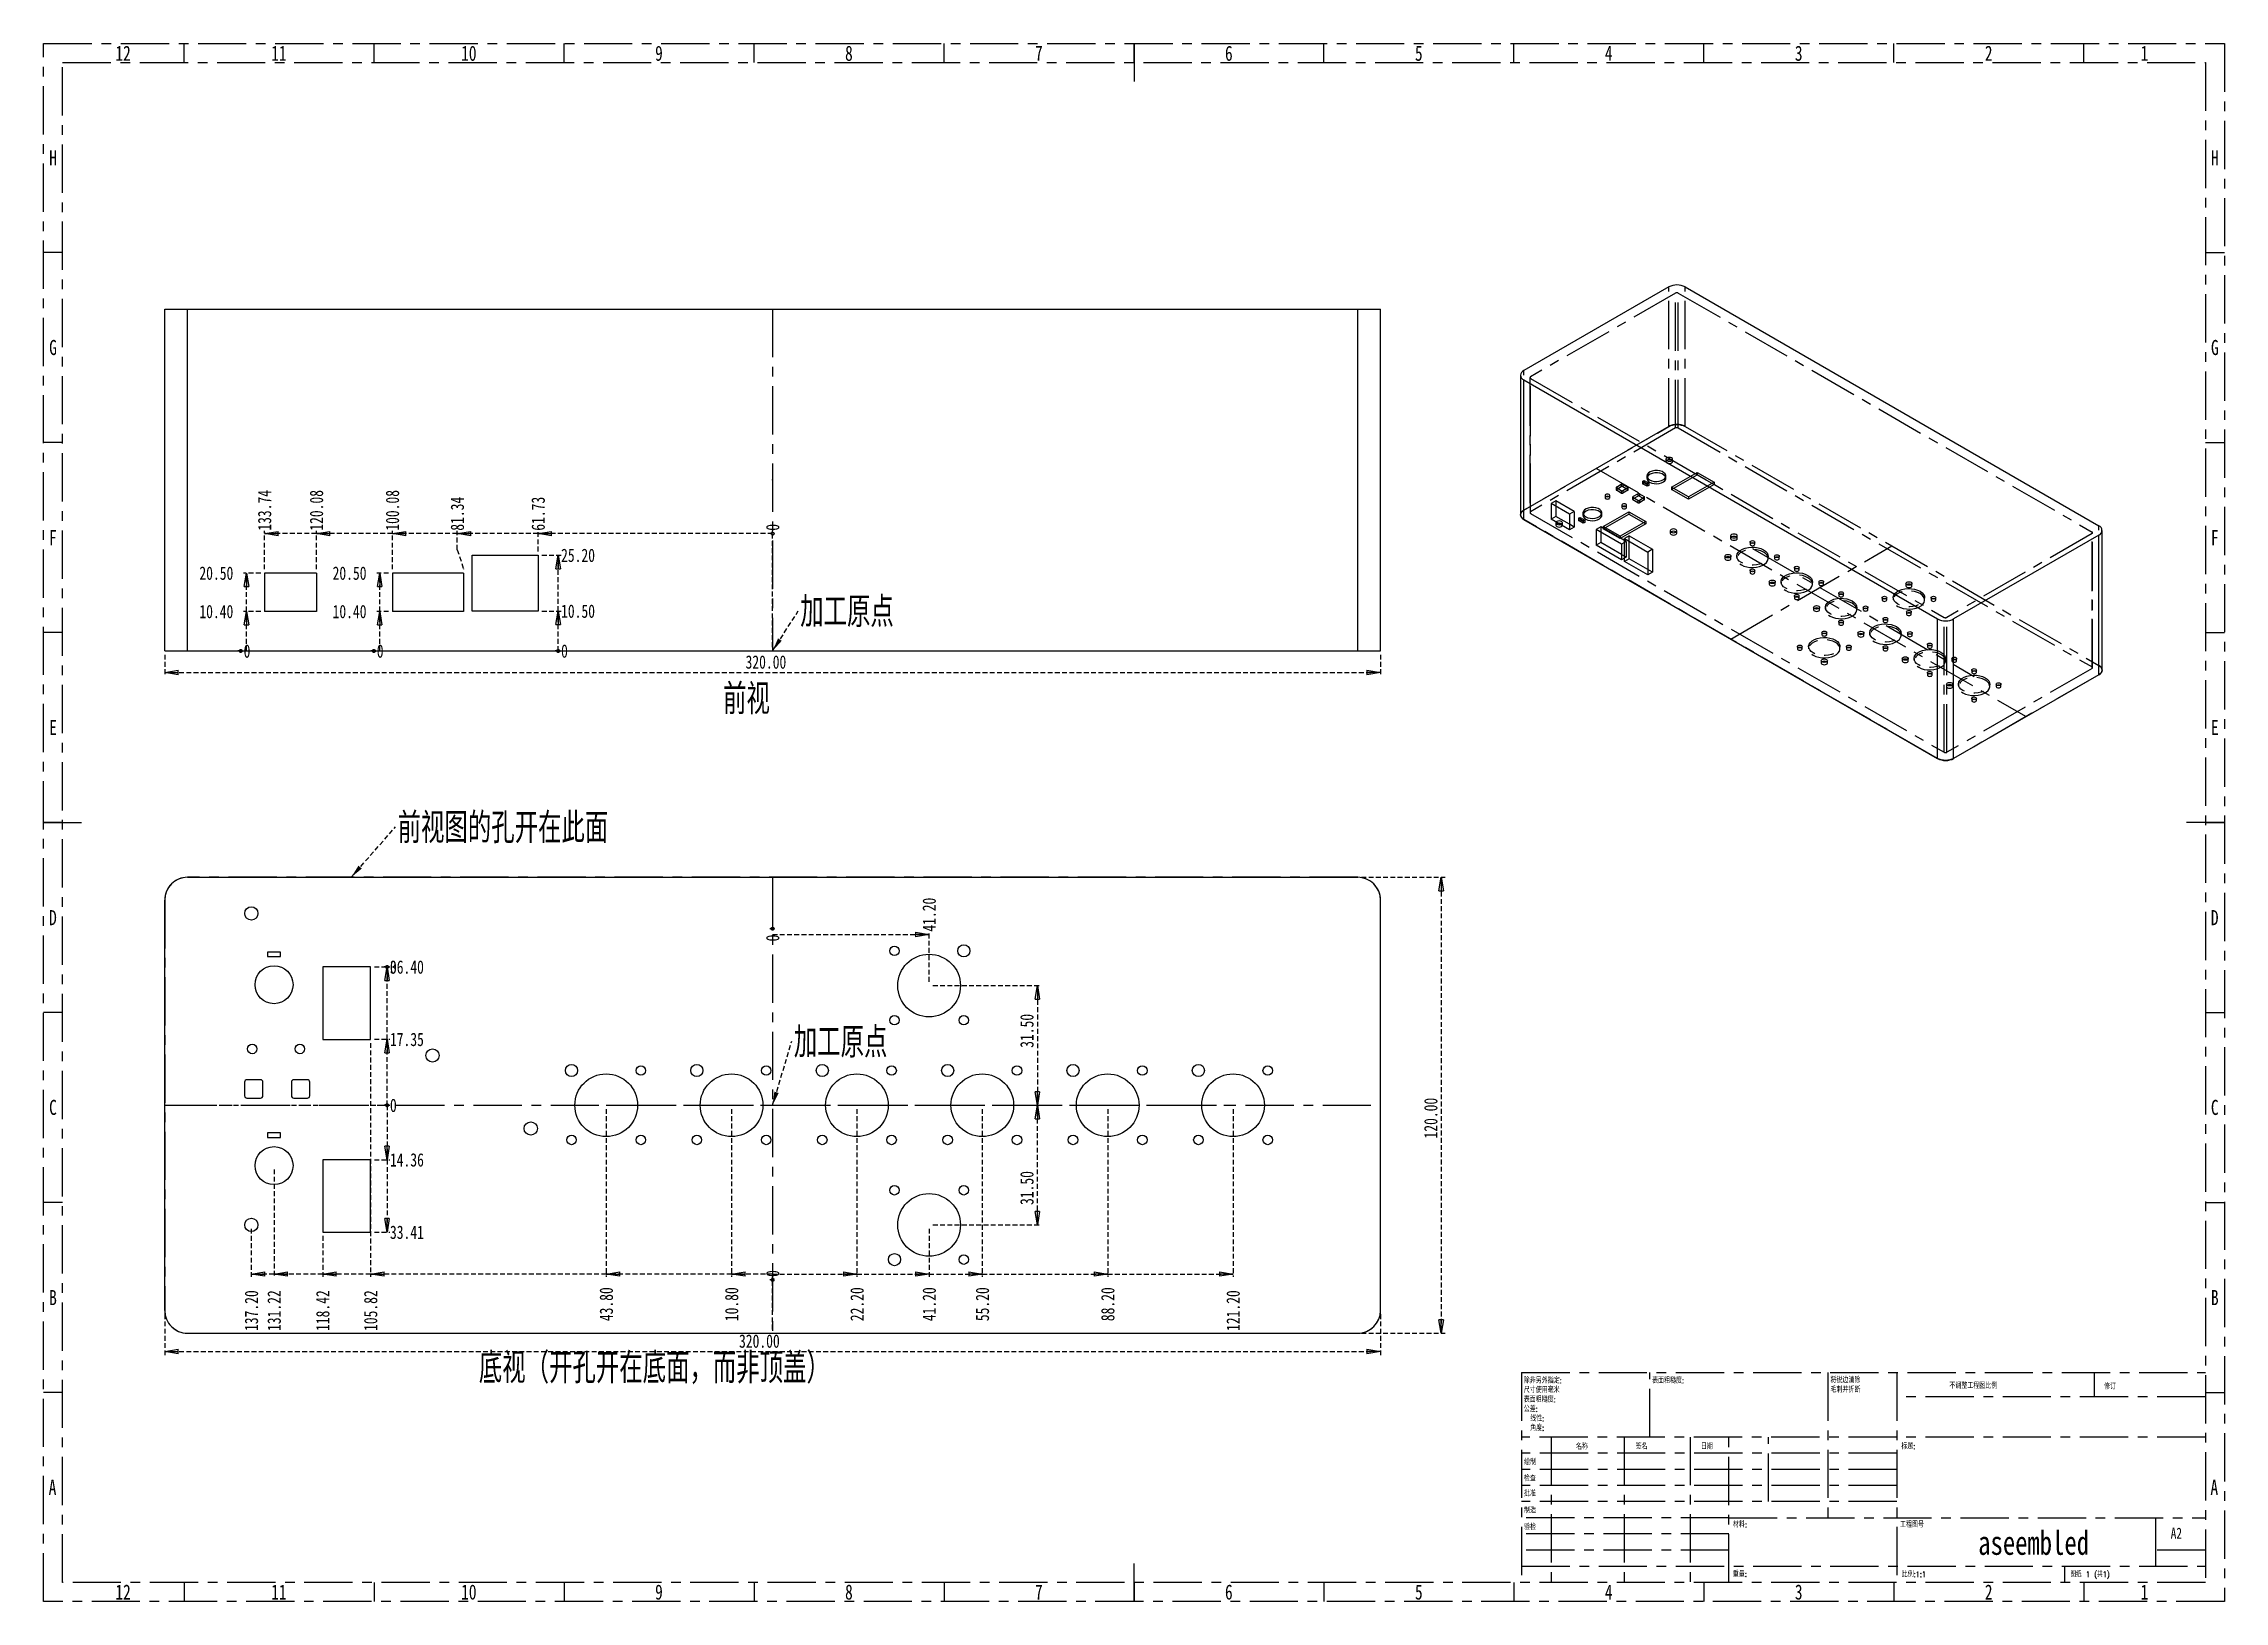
# Model space of a CAD drawing. Header units: millimetres. Extents: x 15 to 589, y 5 to 415.
import ezdxf

# ---------------------------------------------------------------- set-up
doc = ezdxf.new("R2010")
doc.units = ezdxf.units.MM
doc.header["$PDSIZE"] = -1
doc.linetypes.add('CENTERX2', pattern=[20.32, 12.7, -2.54, 2.54, -2.54])
doc.linetypes.add('HIDDEN', pattern=[1.905, 1.27, -0.635])
for name, color, linetype in [('尺寸', 4, 'HIDDEN'), ('文字', 10, 'HIDDEN'), ('草图标线', 50, 'CENTERX2')]:
    doc.layers.add(name, color=color, linetype=linetype)
doc.styles.add('SLDTEXTSTYLE0', font='TXT', dxfattribs={"width": 0.75})
doc.styles.add('SLDTEXTSTYLE1', font='TXT', dxfattribs={"width": 0.75, "bigfont": 'bigfont'})
doc.styles.add('SLDTEXTSTYLE2', font='TXT', dxfattribs={"width": 0.694444, "bigfont": 'bigfont'})
doc.styles.add('SLDTEXTSTYLE3', font='TXT', dxfattribs={"width": 0.7, "bigfont": 'bigfont'})
doc.dimstyles.new('SLDDIMSTYLE0', dxfattribs={"dimtxt": 3.5, "dimasz": 0.254, "dimexe": 0, "dimexo": 0.0625, "dimgap": 0.875, "dimtad": 0, "dimtih": 1, "dimtoh": 1, "dimdec": 0, "dimrnd": 1e-09, "dimdsep": 46, "dimtxsty": 'SLDTEXTSTYLE0', "dimblk1": 'ORIGIN', "dimblk2": 'ORIGIN', "dimsah": 1, "dimcen": 0.09, "dimadec": 0, "dimazin": 2, "dimtfac": 1, "dimtdec": 0, "dimtofl": 0, "dimtmove": 0, "dimatfit": 3, "dimldrblk": 'ORIGIN', "dimfxl": 1, "dimfrac": 2, "dimtolj": 1, "dimtzin": 12, "dimarcsym": 0})
doc.dimstyles.new('SLDDIMSTYLE1', dxfattribs={"dimtxt": 3.5, "dimasz": 3.556, "dimexe": 0, "dimexo": 0.0625, "dimgap": 0.875, "dimtad": 0, "dimtih": 1, "dimtoh": 1, "dimrnd": 1e-09, "dimzin": 12, "dimdsep": 46, "dimtxsty": 'SLDTEXTSTYLE0', "dimblk1": 'CLOSED', "dimblk2": 'CLOSED', "dimsah": 1, "dimcen": 0.09, "dimadec": 0, "dimazin": 3, "dimtfac": 1, "dimtofl": 0, "dimtmove": 0, "dimatfit": 3, "dimldrblk": 'CLOSED', "dimfxl": 1, "dimfrac": 2, "dimtolj": 1, "dimtzin": 12, "dimarcsym": 0})
doc.dimstyles.new('SLDDIMSTYLE2', dxfattribs={"dimtxt": 3.5, "dimasz": 3.556, "dimexe": 0, "dimexo": 0.0625, "dimgap": 0.875, "dimtad": 0, "dimtih": 1, "dimtoh": 1, "dimrnd": 1e-09, "dimzin": 4, "dimdsep": 46, "dimtxsty": 'SLDTEXTSTYLE0', "dimblk1": 'CLOSED', "dimblk2": 'CLOSED', "dimsah": 1, "dimcen": 0.09, "dimadec": 0, "dimazin": 1, "dimtfac": 1, "dimtofl": 0, "dimtmove": 0, "dimatfit": 3, "dimldrblk": 'CLOSED', "dimfxl": 1, "dimfrac": 2, "dimtolj": 1, "dimtzin": 12, "dimarcsym": 0})
doc.dimstyles.new('SLDDIMSTYLE3', dxfattribs={"dimtxt": 3.5, "dimasz": 3.556, "dimexe": 0, "dimexo": 0.0625, "dimgap": 0.875, "dimtad": 1, "dimrnd": 1e-09, "dimzin": 4, "dimdsep": 46, "dimtxsty": 'SLDTEXTSTYLE0', "dimblk1": 'CLOSED', "dimblk2": 'CLOSED', "dimsah": 1, "dimcen": 0.09, "dimadec": 0, "dimazin": 1, "dimtfac": 1, "dimtofl": 0, "dimtmove": 0, "dimatfit": 3, "dimldrblk": 'CLOSED', "dimfxl": 1, "dimfrac": 2, "dimtolj": 1, "dimtzin": 12, "dimarcsym": 0})
doc.dimstyles.new('SLDDIMSTYLE4', dxfattribs={"dimtxt": 0.18, "dimasz": 3.556, "dimexe": 0, "dimexo": 0.0625, "dimgap": 0, "dimtad": 0, "dimtih": 1, "dimtoh": 1, "dimdec": 0, "dimrnd": 1e-09, "dimzin": 0, "dimdsep": 46, "dimtxsty": 'Standard', "dimsah": 1, "dimcen": 0.09, "dimadec": 0, "dimazin": 0, "dimtfac": 3.556, "dimtdec": 0, "dimtofl": 0, "dimtmove": 0, "dimatfit": 3, "dimfxl": 1, "dimfrac": 2, "dimtolj": 1, "dimtzin": 0, "dimarcsym": 0})

msp = doc.modelspace()

# ---------------------------------------------------------------- texts
at = {"layer": '文字'}
for s, insert, char_height, attachment_point, style in [('12', (35.92, 414.446), 3.9687, 2, 'SLDTEXTSTYLE0'), ('11', (76.92, 414.446), 3.9687, 2, 'SLDTEXTSTYLE0'), ('10', (126.92, 414.446), 3.9687, 2, 'SLDTEXTSTYLE0'), ('9', (176.96, 414.446), 3.969, 2, 'SLDTEXTSTYLE0'), ('8', (226.96, 414.446), 3.969, 2, 'SLDTEXTSTYLE0'), ('7', (276.96, 414.446), 3.969, 2, 'SLDTEXTSTYLE0'), ('6', (326.96, 414.446), 3.969, 2, 'SLDTEXTSTYLE0'), ('5', (376.96, 414.446), 3.969, 2, 'SLDTEXTSTYLE0'), ('4', (426.96, 414.446), 3.969, 2, 'SLDTEXTSTYLE0'), ('3', (476.96, 414.446), 3.969, 2, 'SLDTEXTSTYLE0'), ('2', (526.96, 414.446), 3.969, 2, 'SLDTEXTSTYLE0'), ('1', (567.96, 414.446), 3.969, 2, 'SLDTEXTSTYLE0'), ('H', (17.49, 386.946), 3.969, 2, 'SLDTEXTSTYLE0'), ('H', (586.49, 386.946), 3.969, 2, 'SLDTEXTSTYLE0'), ('G', (17.487, 337.003), 3.969, 2, 'SLDTEXTSTYLE0'), ('G', (586.487, 337.003), 3.969, 2, 'SLDTEXTSTYLE0'), ('F', (17.458, 286.946), 3.969, 2, 'SLDTEXTSTYLE0'), ('F', (586.458, 286.946), 3.969, 2, 'SLDTEXTSTYLE0'), ('前视', (193.843, 246.488), 8, 1, 'SLDTEXTSTYLE3'), ('E', (17.508, 237.003), 3.969, 2, 'SLDTEXTSTYLE0'), ('E', (586.508, 237.003), 3.969, 2, 'SLDTEXTSTYLE0'), ('D', (17.453, 186.946), 3.969, 2, 'SLDTEXTSTYLE0'), ('D', (586.453, 186.946), 3.969, 2, 'SLDTEXTSTYLE0'), ('C', (17.459, 137.003), 3.969, 2, 'SLDTEXTSTYLE0'), ('C', (586.459, 137.003), 3.969, 2, 'SLDTEXTSTYLE0'), ('B', (17.471, 86.946), 3.969, 2, 'SLDTEXTSTYLE0'), ('B', (586.471, 86.946), 3.969, 2, 'SLDTEXTSTYLE0'), ('底视（开孔开在底面，而非顶盖）', (129.561, 70.428), 8, 1, 'SLDTEXTSTYLE3'), ('表面粗糙度:', (438.371, 63.919), 1.5, 1, 'SLDTEXTSTYLE1'), ('不调整工程图比例', (516.615, 62.533), 1.5, 1, 'SLDTEXTSTYLE1'), ('修订', (557.328, 62.335), 1.5, 1, 'SLDTEXTSTYLE1'), ('名称', (418.322, 46.501), 1.5, 1, 'SLDTEXTSTYLE1'), ('签名', (434.034, 46.562), 1.5, 1, 'SLDTEXTSTYLE1'), ('日期', (451.215, 46.576), 1.5, 1, 'SLDTEXTSTYLE1'), ('标题:', (503.956, 46.576), 1.5, 1, 'SLDTEXTSTYLE1'), ('绘制', (404.685, 42.43), 1.5, 1, 'SLDTEXTSTYLE1'), ('A', (17.34, 37.003), 3.969, 2, 'SLDTEXTSTYLE0'), ('检查', (404.624, 38.154), 1.5, 1, 'SLDTEXTSTYLE1'), ('A', (586.34, 37.003), 3.969, 2, 'SLDTEXTSTYLE0'), ('批准', (404.622, 34.177), 1.5, 1, 'SLDTEXTSTYLE1'), ('制造', (404.682, 29.734), 1.5, 1, 'SLDTEXTSTYLE1'), ('验检', (404.677, 25.35), 1.5, 1, 'SLDTEXTSTYLE1'), ('材料:', (459.646, 25.986), 1.5, 1, 'SLDTEXTSTYLE1'), ('工程图号', (503.629, 25.986), 1.5, 1, 'SLDTEXTSTYLE1'), ('aseembled', (538.789, 23.607), 6.35, 2, 'SLDTEXTSTYLE0'), ('A2', (574.871, 24.406), 2.9104, 1, 'SLDTEXTSTYLE0'), ('重量:', (459.618, 12.949), 1.4986, 1, 'SLDTEXTSTYLE1'), ('比例:1:1', (504.074, 12.9), 1.5, 1, 'SLDTEXTSTYLE1'), ('图纸 1 (共1)', (548.478, 12.9), 1.5, 1, 'SLDTEXTSTYLE2'), ('12', (35.92, 9.446), 3.9687, 2, 'SLDTEXTSTYLE0'), ('11', (76.92, 9.446), 3.9687, 2, 'SLDTEXTSTYLE0'), ('10', (126.92, 9.446), 3.9687, 2, 'SLDTEXTSTYLE0'), ('9', (176.96, 9.446), 3.969, 2, 'SLDTEXTSTYLE0'), ('8', (226.96, 9.446), 3.969, 2, 'SLDTEXTSTYLE0'), ('7', (276.96, 9.446), 3.969, 2, 'SLDTEXTSTYLE0'), ('6', (326.96, 9.446), 3.969, 2, 'SLDTEXTSTYLE0'), ('5', (376.96, 9.446), 3.969, 2, 'SLDTEXTSTYLE0'), ('4', (426.96, 9.446), 3.969, 2, 'SLDTEXTSTYLE0'), ('3', (476.96, 9.446), 3.969, 2, 'SLDTEXTSTYLE0'), ('2', (526.96, 9.446), 3.969, 2, 'SLDTEXTSTYLE0'), ('1', (567.96, 9.446), 3.969, 2, 'SLDTEXTSTYLE0')]:
    msp.add_mtext(s, dxfattribs=dict(at, insert=insert, char_height=char_height, attachment_point=attachment_point, style=style))

# ---------------------------------------------------------------- blocks, each defined once
blk = doc.blocks.new('SW_NOTE_0')
at = {"layer": '文字', "color": 0, "char_height": 1.5, "attachment_point": 1, "style": 'SLDTEXTSTYLE1'}
for s, insert in [('除非另外指定:', (0, 1.93)), ('表面粗糙度:', (0, -3.07)), ('尺寸使用毫米', (0, -0.57)), ('公差:', (0, -5.57)), ('角度:', (1.69, -10.57)), ('线性:', (1.69, -8.07))]:
    blk.add_mtext(s, dxfattribs=dict(at, insert=insert))
blk = doc.blocks.new('SW_NOTE_1')
at = {"layer": '文字', "color": 0, "char_height": 1.5, "attachment_point": 1, "style": 'SLDTEXTSTYLE1'}
for s, insert in [('将锐边清除', (0, 1.93)), ('毛刺并折断', (0, -0.57))]:
    blk.add_mtext(s, dxfattribs=dict(at, insert=insert))
blk = doc.blocks.new('_ORIGIN')
at = {"color": 0, "linetype": 'ByBlock', "lineweight": -2}
blk.add_line((0, 0), (-1, 0), dxfattribs=at)
blk.add_circle((0, 0), 0.5, dxfattribs=at)
blk = doc.blocks.new('_D')
at = {"layer": '尺寸', "transparency": 16777216}
blk.add_line((102.05, 171.98), (106.16, 171.98), dxfattribs=at)
at = {"layer": '尺寸', "transparency": 16777216, "xscale": 0.762, "yscale": 0.762}
blk.add_blockref('_ORIGIN', (105.4, 171.98), dxfattribs=at)
at = {"layer": '尺寸', "transparency": 16777216, "insert": (106.16, 173.71), "char_height": 3.5, "attachment_point": 1, "style": 'SLDTEXTSTYLE0'}
blk.add_mtext('0', dxfattribs=at)
blk = doc.blocks.new('_D_1')
at = {"layer": '尺寸', "transparency": 16777216}
blk.add_line((47.87, 135.58), (106.16, 135.58), dxfattribs=at)
at = {"layer": '尺寸', "transparency": 16777216, "xscale": 0.762, "yscale": 0.762}
blk.add_blockref('_ORIGIN', (105.4, 135.58), dxfattribs=at)
at = {"layer": '尺寸', "transparency": 16777216, "insert": (106.16, 137.31), "char_height": 3.5, "attachment_point": 1, "style": 'SLDTEXTSTYLE0'}
blk.add_mtext('0', dxfattribs=at)
blk = doc.blocks.new('_CLOSED')
at = {"color": 0, "linetype": 'ByBlock', "lineweight": -2}
for p, q in [((-1, 0.166667), (0, 0)), ((-1, 0.166667), (-1, -0.166667)), ((0, 0), (-1, -0.166667)), ((0, 0), (-1, 0))]:
    blk.add_line(p, q, dxfattribs=at)
blk = doc.blocks.new('_D_2')
at = {"layer": '尺寸', "transparency": 16777216}
for p, q in [((102.05, 152.93), (106.16, 152.93)), ((105.4, 135.58), (105.4, 152.93))]:
    blk.add_line(p, q, dxfattribs=at)
at = {"layer": '尺寸', "transparency": 16777216, "xscale": 3.556, "yscale": 3.556, "rotation": 90.0000000000004}
blk.add_blockref('_CLOSED', (105.4, 152.93), dxfattribs=at)
at = {"layer": '尺寸', "transparency": 16777216, "insert": (106.16, 154.66), "char_height": 3.5, "attachment_point": 1, "style": 'SLDTEXTSTYLE0'}
blk.add_mtext('17.35', dxfattribs=at)
blk = doc.blocks.new('_D_3')
at = {"layer": '尺寸', "transparency": 16777216}
for p, q in [((102.05, 171.98), (106.16, 171.98)), ((105.4, 152.93), (105.4, 171.98))]:
    blk.add_line(p, q, dxfattribs=at)
at = {"layer": '尺寸', "transparency": 16777216, "xscale": 3.556, "yscale": 3.556, "rotation": 90.0000000000004}
blk.add_blockref('_CLOSED', (105.4, 171.98), dxfattribs=at)
at = {"layer": '尺寸', "transparency": 16777216, "insert": (106.16, 173.71), "char_height": 3.5, "attachment_point": 1, "style": 'SLDTEXTSTYLE0'}
blk.add_mtext('36.40', dxfattribs=at)
blk = doc.blocks.new('_D_4')
at = {"layer": '尺寸', "transparency": 16777216}
blk.add_line((47.87, 135.58), (106.16, 135.58), dxfattribs=at)
at = {"layer": '尺寸', "transparency": 16777216, "xscale": 0.762, "yscale": 0.762}
blk.add_blockref('_ORIGIN', (105.4, 135.58), dxfattribs=at)
at = {"layer": '尺寸', "transparency": 16777216, "insert": (106.16, 137.31), "char_height": 3.5, "attachment_point": 1, "style": 'SLDTEXTSTYLE0'}
blk.add_mtext('0', dxfattribs=at)
blk = doc.blocks.new('_D_5')
at = {"layer": '尺寸', "transparency": 16777216}
for p, q in [((105.4, 135.58), (105.4, 121.23)), ((102.05, 121.23), (106.16, 121.23))]:
    blk.add_line(p, q, dxfattribs=at)
at = {"layer": '尺寸', "transparency": 16777216, "xscale": 3.556, "yscale": 3.556, "rotation": 270.0000000000004}
blk.add_blockref('_CLOSED', (105.4, 121.23), dxfattribs=at)
at = {"layer": '尺寸', "transparency": 16777216, "insert": (106.16, 122.96), "char_height": 3.5, "attachment_point": 1, "style": 'SLDTEXTSTYLE0'}
blk.add_mtext('14.36', dxfattribs=at)
blk = doc.blocks.new('_D_6')
at = {"layer": '尺寸', "transparency": 16777216}
for p, q in [((105.4, 121.23), (105.4, 102.18)), ((102.05, 102.18), (106.16, 102.18))]:
    blk.add_line(p, q, dxfattribs=at)
at = {"layer": '尺寸', "transparency": 16777216, "xscale": 3.556, "yscale": 3.556, "rotation": 270.0000000000004}
blk.add_blockref('_CLOSED', (105.4, 102.18), dxfattribs=at)
at = {"layer": '尺寸', "transparency": 16777216, "insert": (106.16, 103.91), "char_height": 3.5, "attachment_point": 1, "style": 'SLDTEXTSTYLE0'}
blk.add_mtext('33.41', dxfattribs=at)
blk = doc.blocks.new('_D_7')
at = {"layer": '尺寸', "transparency": 16777216}
blk.add_line((206.87, 76.58), (206.87, 90.39), dxfattribs=at)
at = {"layer": '尺寸', "transparency": 16777216, "xscale": 0.762, "yscale": 0.762}
blk.add_blockref('_ORIGIN', (206.87, 89.63), dxfattribs=at)
at = {"layer": '尺寸', "transparency": 16777216, "insert": (205.14, 90.39), "char_height": 3.5, "attachment_point": 1, "rotation": 90, "style": 'SLDTEXTSTYLE0'}
blk.add_mtext('0', dxfattribs=at)
blk = doc.blocks.new('_D_8')
at = {"layer": '尺寸', "transparency": 16777216}
for p, q in [((196.07, 134.58), (196.07, 90.39)), ((206.87, 91.15), (196.07, 91.15))]:
    blk.add_line(p, q, dxfattribs=at)
at = {"layer": '尺寸', "transparency": 16777216, "xscale": 3.556, "yscale": 3.556, "rotation": 180.0000000000004}
blk.add_blockref('_CLOSED', (196.07, 91.15), dxfattribs=at)
at = {"layer": '尺寸', "transparency": 16777216, "insert": (194.34, 78.75), "char_height": 3.5, "attachment_point": 1, "rotation": 90, "style": 'SLDTEXTSTYLE0'}
blk.add_mtext('10.80', dxfattribs=at)
blk = doc.blocks.new('_D_9')
at = {"layer": '尺寸', "transparency": 16777216}
for p, q in [((163.07, 134.58), (163.07, 90.39)), ((196.07, 91.15), (163.07, 91.15))]:
    blk.add_line(p, q, dxfattribs=at)
at = {"layer": '尺寸', "transparency": 16777216, "xscale": 3.556, "yscale": 3.556, "rotation": 180.0000000000004}
blk.add_blockref('_CLOSED', (163.07, 91.15), dxfattribs=at)
at = {"layer": '尺寸', "transparency": 16777216, "insert": (161.34, 78.75), "char_height": 3.5, "attachment_point": 1, "rotation": 90, "style": 'SLDTEXTSTYLE0'}
blk.add_mtext('43.80', dxfattribs=at)
blk = doc.blocks.new('_D_10')
at = {"layer": '尺寸', "transparency": 16777216}
for p, q in [((101.05, 151.93), (101.05, 90.39)), ((163.07, 91.15), (101.05, 91.15))]:
    blk.add_line(p, q, dxfattribs=at)
at = {"layer": '尺寸', "transparency": 16777216, "xscale": 3.556, "yscale": 3.556, "rotation": 180.0000000000004}
blk.add_blockref('_CLOSED', (101.05, 91.15), dxfattribs=at)
at = {"layer": '尺寸', "transparency": 16777216, "insert": (99.32, 76.17), "char_height": 3.5, "attachment_point": 1, "rotation": 90, "style": 'SLDTEXTSTYLE0'}
blk.add_mtext('105.82', dxfattribs=at)
blk = doc.blocks.new('_D_11')
at = {"layer": '尺寸', "transparency": 16777216}
for p, q in [((88.45, 101.18), (88.45, 90.39)), ((101.05, 91.15), (88.45, 91.15))]:
    blk.add_line(p, q, dxfattribs=at)
at = {"layer": '尺寸', "transparency": 16777216, "xscale": 3.556, "yscale": 3.556, "rotation": 180.0000000000004}
blk.add_blockref('_CLOSED', (88.45, 91.15), dxfattribs=at)
at = {"layer": '尺寸', "transparency": 16777216, "insert": (86.72, 76.17), "char_height": 3.5, "attachment_point": 1, "rotation": 90, "style": 'SLDTEXTSTYLE0'}
blk.add_mtext('118.42', dxfattribs=at)
blk = doc.blocks.new('_D_12')
at = {"layer": '尺寸', "transparency": 16777216}
for p, q in [((75.65, 118.68), (75.65, 90.39)), ((88.45, 91.15), (75.65, 91.15))]:
    blk.add_line(p, q, dxfattribs=at)
at = {"layer": '尺寸', "transparency": 16777216, "xscale": 3.556, "yscale": 3.556, "rotation": 180.0000000000004}
blk.add_blockref('_CLOSED', (75.65, 91.15), dxfattribs=at)
at = {"layer": '尺寸', "transparency": 16777216, "insert": (73.92, 76.17), "char_height": 3.5, "attachment_point": 1, "rotation": 90, "style": 'SLDTEXTSTYLE0'}
blk.add_mtext('131.22', dxfattribs=at)
blk = doc.blocks.new('_D_13')
at = {"layer": '尺寸', "transparency": 16777216}
for p, q in [((69.67, 103.08), (69.67, 90.39)), ((75.65, 91.15), (69.67, 91.15))]:
    blk.add_line(p, q, dxfattribs=at)
at = {"layer": '尺寸', "transparency": 16777216, "xscale": 3.556, "yscale": 3.556, "rotation": 180.0000000000004}
blk.add_blockref('_CLOSED', (69.67, 91.15), dxfattribs=at)
at = {"layer": '尺寸', "transparency": 16777216, "insert": (67.94, 76.17), "char_height": 3.5, "attachment_point": 1, "rotation": 90, "style": 'SLDTEXTSTYLE0'}
blk.add_mtext('137.20', dxfattribs=at)
blk = doc.blocks.new('_D_14')
at = {"layer": '尺寸', "transparency": 16777216}
blk.add_line((206.87, 76.58), (206.87, 90.39), dxfattribs=at)
at = {"layer": '尺寸', "transparency": 16777216, "xscale": 0.762, "yscale": 0.762}
blk.add_blockref('_ORIGIN', (206.87, 89.63), dxfattribs=at)
at = {"layer": '尺寸', "transparency": 16777216, "insert": (205.14, 90.39), "char_height": 3.5, "attachment_point": 1, "rotation": 90, "style": 'SLDTEXTSTYLE0'}
blk.add_mtext('0', dxfattribs=at)
blk = doc.blocks.new('_D_15')
at = {"layer": '尺寸', "transparency": 16777216}
for p, q in [((229.07, 134.58), (229.07, 90.39)), ((206.87, 91.15), (229.07, 91.15))]:
    blk.add_line(p, q, dxfattribs=at)
at = {"layer": '尺寸', "transparency": 16777216, "xscale": 3.556, "yscale": 3.556}
blk.add_blockref('_CLOSED', (229.07, 91.15), dxfattribs=at)
at = {"layer": '尺寸', "transparency": 16777216, "insert": (227.34, 78.75), "char_height": 3.5, "attachment_point": 1, "rotation": 90, "style": 'SLDTEXTSTYLE0'}
blk.add_mtext('22.20', dxfattribs=at)
blk = doc.blocks.new('_D_16')
at = {"layer": '尺寸', "transparency": 16777216}
for p, q in [((248.07, 103.08), (248.07, 90.39)), ((229.07, 91.15), (248.07, 91.15))]:
    blk.add_line(p, q, dxfattribs=at)
at = {"layer": '尺寸', "transparency": 16777216, "xscale": 3.556, "yscale": 3.556}
blk.add_blockref('_CLOSED', (248.07, 91.15), dxfattribs=at)
at = {"layer": '尺寸', "transparency": 16777216, "insert": (246.34, 78.75), "char_height": 3.5, "attachment_point": 1, "rotation": 90, "style": 'SLDTEXTSTYLE0'}
blk.add_mtext('41.20', dxfattribs=at)
blk = doc.blocks.new('_D_17')
at = {"layer": '尺寸', "transparency": 16777216}
for p, q in [((262.07, 134.58), (262.07, 90.39)), ((248.07, 91.15), (262.07, 91.15))]:
    blk.add_line(p, q, dxfattribs=at)
at = {"layer": '尺寸', "transparency": 16777216, "xscale": 3.556, "yscale": 3.556}
blk.add_blockref('_CLOSED', (262.07, 91.15), dxfattribs=at)
at = {"layer": '尺寸', "transparency": 16777216, "insert": (260.34, 78.75), "char_height": 3.5, "attachment_point": 1, "rotation": 90, "style": 'SLDTEXTSTYLE0'}
blk.add_mtext('55.20', dxfattribs=at)
blk = doc.blocks.new('_D_18')
at = {"layer": '尺寸', "transparency": 16777216}
for p, q in [((295.07, 134.58), (295.07, 90.39)), ((262.07, 91.15), (295.07, 91.15))]:
    blk.add_line(p, q, dxfattribs=at)
at = {"layer": '尺寸', "transparency": 16777216, "xscale": 3.556, "yscale": 3.556}
blk.add_blockref('_CLOSED', (295.07, 91.15), dxfattribs=at)
at = {"layer": '尺寸', "transparency": 16777216, "insert": (293.34, 78.75), "char_height": 3.5, "attachment_point": 1, "rotation": 90, "style": 'SLDTEXTSTYLE0'}
blk.add_mtext('88.20', dxfattribs=at)
blk = doc.blocks.new('_D_19')
at = {"layer": '尺寸', "transparency": 16777216}
for p, q in [((328.07, 134.58), (328.07, 90.39)), ((295.07, 91.15), (328.07, 91.15))]:
    blk.add_line(p, q, dxfattribs=at)
at = {"layer": '尺寸', "transparency": 16777216, "xscale": 3.556, "yscale": 3.556}
blk.add_blockref('_CLOSED', (328.07, 91.15), dxfattribs=at)
at = {"layer": '尺寸', "transparency": 16777216, "insert": (326.34, 76.17), "char_height": 3.5, "attachment_point": 1, "rotation": 90, "style": 'SLDTEXTSTYLE0'}
blk.add_mtext('121.20', dxfattribs=at)
blk = doc.blocks.new('_D_20')
at = {"layer": '尺寸', "transparency": 16777216}
blk.add_line((206.87, 194.58), (206.87, 181.28), dxfattribs=at)
at = {"layer": '尺寸', "transparency": 16777216, "xscale": 0.762, "yscale": 0.762}
blk.add_blockref('_ORIGIN', (206.87, 182.05), dxfattribs=at)
at = {"layer": '尺寸', "transparency": 16777216, "insert": (205.14, 178.7), "char_height": 3.5, "attachment_point": 1, "rotation": 90, "style": 'SLDTEXTSTYLE0'}
blk.add_mtext('0', dxfattribs=at)
blk = doc.blocks.new('_D_21')
at = {"layer": '尺寸', "transparency": 16777216}
for p, q in [((206.87, 180.52), (248.07, 180.52)), ((248.07, 168.08), (248.07, 181.28))]:
    blk.add_line(p, q, dxfattribs=at)
at = {"layer": '尺寸', "transparency": 16777216, "xscale": 3.556, "yscale": 3.556}
blk.add_blockref('_CLOSED', (248.07, 180.52), dxfattribs=at)
at = {"layer": '尺寸', "transparency": 16777216, "insert": (246.34, 181.28), "char_height": 3.5, "attachment_point": 1, "rotation": 90, "style": 'SLDTEXTSTYLE0'}
blk.add_mtext('41.20', dxfattribs=at)
blk = doc.blocks.new('_D_22')
at = {"layer": '尺寸', "transparency": 16777216}
for p, q in [((361.87, 195.58), (383.87, 195.58)), ((382.87, 195.58), (382.87, 75.58)), ((361.87, 75.58), (383.87, 75.58))]:
    blk.add_line(p, q, dxfattribs=at)
at = {"layer": '尺寸', "transparency": 16777216, "xscale": 3.556, "yscale": 3.556}
for p, rotation in [((382.87, 195.58, -56.82), 90.00000000000041), ((382.87, 75.58, -56.82), 270.0000000000004)]:
    blk.add_blockref('_CLOSED', p, dxfattribs=dict(at, rotation=rotation))
at = {"layer": '尺寸', "transparency": 16777216, "insert": (378.36, 126.83), "char_height": 3.5, "attachment_point": 1, "rotation": 90, "style": 'SLDTEXTSTYLE0'}
blk.add_mtext('120.00', dxfattribs=at)
blk = doc.blocks.new('_D_23')
at = {"layer": '尺寸', "transparency": 16777216}
for p, q in [((46.87, 80.58), (46.87, 69.75)), ((366.87, 80.58), (366.87, 69.75)), ((46.87, 70.75), (366.87, 70.75))]:
    blk.add_line(p, q, dxfattribs=at)
at = {"layer": '尺寸', "transparency": 16777216, "xscale": 3.556, "yscale": 3.556, "rotation": 180.0000000000004}
blk.add_blockref('_CLOSED', (46.87, 70.75, -56.82), dxfattribs=at)
at = {"layer": '尺寸', "transparency": 16777216, "xscale": 3.556, "yscale": 3.556}
blk.add_blockref('_CLOSED', (366.87, 70.75, -56.82), dxfattribs=at)
at = {"layer": '尺寸', "transparency": 16777216, "insert": (198.04, 75.26), "char_height": 3.5, "attachment_point": 1, "style": 'SLDTEXTSTYLE0'}
blk.add_mtext('320.00', dxfattribs=at)
blk = doc.blocks.new('_D_24')
at = {"layer": '尺寸', "transparency": 16777216}
for p, q in [((276.56, 104.08), (276.56, 135.58)), ((249.07, 104.08), (277.56, 104.08))]:
    blk.add_line(p, q, dxfattribs=at)
at = {"layer": '尺寸', "transparency": 16777216, "xscale": 3.556, "yscale": 3.556}
for p, rotation in [((276.56, 135.58, -56.82), 90.0000000000004), ((276.56, 104.08, -56.82), 270.0000000000004)]:
    blk.add_blockref('_CLOSED', p, dxfattribs=dict(at, rotation=rotation))
at = {"layer": '尺寸', "transparency": 16777216, "insert": (272.05, 109.33), "char_height": 3.5, "attachment_point": 1, "rotation": 90, "style": 'SLDTEXTSTYLE0'}
blk.add_mtext('31.50', dxfattribs=at)
blk = doc.blocks.new('_D_25')
at = {"layer": '尺寸', "transparency": 16777216}
for p, q in [((249.07, 167.08), (277.56, 167.08)), ((276.56, 167.08), (276.56, 135.58))]:
    blk.add_line(p, q, dxfattribs=at)
at = {"layer": '尺寸', "transparency": 16777216, "xscale": 3.556, "yscale": 3.556}
for p, rotation in [((276.56, 167.08, -56.82), 90.0000000000004), ((276.56, 135.58, -56.82), 270.0000000000004)]:
    blk.add_blockref('_CLOSED', p, dxfattribs=dict(at, rotation=rotation))
at = {"layer": '尺寸', "transparency": 16777216, "insert": (272.05, 150.7), "char_height": 3.5, "attachment_point": 1, "rotation": 90, "style": 'SLDTEXTSTYLE0'}
blk.add_mtext('31.50', dxfattribs=at)
blk = doc.blocks.new('SW_NOTE_2')
at = {"layer": '文字', "color": 0, "insert": (0.56, 3.75), "char_height": 8, "attachment_point": 1, "style": 'SLDTEXTSTYLE3'}
blk.add_mtext('前视图的孔开在此面', dxfattribs=at)
blk = doc.blocks.new('SW_NOTE_3')
at = {"layer": '文字', "color": 0, "insert": (0.53, 3.72), "char_height": 8, "attachment_point": 1, "style": 'SLDTEXTSTYLE3'}
blk.add_mtext('加工原点', dxfattribs=at)
blk = doc.blocks.new('_D_26')
at = {"layer": '尺寸', "transparency": 16777216}
blk.add_line((206.87, 256.15), (206.87, 286.8), dxfattribs=at)
at = {"layer": '尺寸', "transparency": 16777216, "xscale": 0.762, "yscale": 0.762}
blk.add_blockref('_ORIGIN', (206.87, 286.03), dxfattribs=at)
at = {"layer": '尺寸', "transparency": 16777216, "insert": (205.14, 286.8), "char_height": 3.5, "attachment_point": 1, "rotation": 90, "style": 'SLDTEXTSTYLE0'}
blk.add_mtext('0', dxfattribs=at)
blk = doc.blocks.new('_D_27')
at = {"layer": '尺寸', "transparency": 16777216}
for p, q in [((145.14, 281.35), (145.14, 286.8)), ((206.87, 286.03), (145.14, 286.03))]:
    blk.add_line(p, q, dxfattribs=at)
at = {"layer": '尺寸', "transparency": 16777216, "xscale": 3.556, "yscale": 3.556, "rotation": 180.0000000000004}
blk.add_blockref('_CLOSED', (145.14, 286.03), dxfattribs=at)
at = {"layer": '尺寸', "transparency": 16777216, "insert": (143.41, 286.8), "char_height": 3.5, "attachment_point": 1, "rotation": 90, "style": 'SLDTEXTSTYLE0'}
blk.add_mtext('61.73', dxfattribs=at)
blk = doc.blocks.new('_D_28')
at = {"layer": '尺寸', "transparency": 16777216}
for p, q in [((123.86, 281.8), (123.86, 286.8)), ((145.14, 286.03), (123.86, 286.03)), ((123.86, 281.8), (125.53, 276.8)), ((125.53, 276.8), (125.53, 276.65))]:
    blk.add_line(p, q, dxfattribs=at)
at = {"layer": '尺寸', "transparency": 16777216, "xscale": 3.556, "yscale": 3.556, "rotation": 180.0000000000004}
blk.add_blockref('_CLOSED', (123.86, 286.03), dxfattribs=at)
at = {"layer": '尺寸', "transparency": 16777216, "insert": (122.13, 286.8), "char_height": 3.5, "attachment_point": 1, "rotation": 90, "style": 'SLDTEXTSTYLE0'}
blk.add_mtext('81.34', dxfattribs=at)
blk = doc.blocks.new('_D_29')
at = {"layer": '尺寸', "transparency": 16777216}
for p, q in [((106.79, 276.65), (106.79, 286.8)), ((123.86, 286.03), (106.79, 286.03))]:
    blk.add_line(p, q, dxfattribs=at)
at = {"layer": '尺寸', "transparency": 16777216, "xscale": 3.556, "yscale": 3.556, "rotation": 180.0000000000004}
blk.add_blockref('_CLOSED', (106.79, 286.03), dxfattribs=at)
at = {"layer": '尺寸', "transparency": 16777216, "insert": (105.06, 286.8), "char_height": 3.5, "attachment_point": 1, "rotation": 90, "style": 'SLDTEXTSTYLE0'}
blk.add_mtext('100.08', dxfattribs=at)
blk = doc.blocks.new('_D_30')
at = {"layer": '尺寸', "transparency": 16777216}
for p, q in [((86.8, 276.65), (86.8, 286.8)), ((106.79, 286.03), (86.8, 286.03))]:
    blk.add_line(p, q, dxfattribs=at)
at = {"layer": '尺寸', "transparency": 16777216, "xscale": 3.556, "yscale": 3.556, "rotation": 180.0000000000004}
blk.add_blockref('_CLOSED', (86.8, 286.03), dxfattribs=at)
at = {"layer": '尺寸', "transparency": 16777216, "insert": (85.06, 286.8), "char_height": 3.5, "attachment_point": 1, "rotation": 90, "style": 'SLDTEXTSTYLE0'}
blk.add_mtext('120.08', dxfattribs=at)
blk = doc.blocks.new('_D_31')
at = {"layer": '尺寸', "transparency": 16777216}
for p, q in [((73.14, 276.65), (73.14, 286.8)), ((86.8, 286.03), (73.14, 286.03))]:
    blk.add_line(p, q, dxfattribs=at)
at = {"layer": '尺寸', "transparency": 16777216, "xscale": 3.556, "yscale": 3.556, "rotation": 180.0000000000004}
blk.add_blockref('_CLOSED', (73.14, 286.03), dxfattribs=at)
at = {"layer": '尺寸', "transparency": 16777216, "insert": (71.4, 286.8), "char_height": 3.5, "attachment_point": 1, "rotation": 90, "style": 'SLDTEXTSTYLE0'}
blk.add_mtext('133.74', dxfattribs=at)
blk = doc.blocks.new('_D_32')
at = {"layer": '尺寸', "transparency": 16777216}
blk.add_line((47.87, 255.15), (67.64, 255.15), dxfattribs=at)
at = {"layer": '尺寸', "transparency": 16777216, "xscale": 0.762, "yscale": 0.762}
blk.add_blockref('_ORIGIN', (66.88, 255.15), dxfattribs=at)
at = {"layer": '尺寸', "transparency": 16777216, "insert": (67.64, 256.88), "char_height": 3.5, "attachment_point": 1, "style": 'SLDTEXTSTYLE0'}
blk.add_mtext('0', dxfattribs=at)
blk = doc.blocks.new('_D_33')
at = {"layer": '尺寸', "transparency": 16777216}
for p, q in [((72.14, 265.55), (67.64, 265.55)), ((68.4, 255.15), (68.4, 265.55))]:
    blk.add_line(p, q, dxfattribs=at)
at = {"layer": '尺寸', "transparency": 16777216, "xscale": 3.556, "yscale": 3.556, "rotation": 90.0000000000004}
blk.add_blockref('_CLOSED', (68.4, 265.55), dxfattribs=at)
at = {"layer": '尺寸', "transparency": 16777216, "insert": (56, 267.28), "char_height": 3.5, "attachment_point": 1, "style": 'SLDTEXTSTYLE0'}
blk.add_mtext('10.40', dxfattribs=at)
blk = doc.blocks.new('_D_34')
at = {"layer": '尺寸', "transparency": 16777216}
for p, q in [((72.14, 275.65), (67.64, 275.65)), ((68.4, 265.55), (68.4, 275.65))]:
    blk.add_line(p, q, dxfattribs=at)
at = {"layer": '尺寸', "transparency": 16777216, "xscale": 3.556, "yscale": 3.556, "rotation": 90.0000000000004}
blk.add_blockref('_CLOSED', (68.4, 275.65), dxfattribs=at)
at = {"layer": '尺寸', "transparency": 16777216, "insert": (56, 277.38), "char_height": 3.5, "attachment_point": 1, "style": 'SLDTEXTSTYLE0'}
blk.add_mtext('20.50', dxfattribs=at)
blk = doc.blocks.new('_D_35')
at = {"layer": '尺寸', "transparency": 16777216}
blk.add_line((47.87, 255.15), (102.69, 255.15), dxfattribs=at)
at = {"layer": '尺寸', "transparency": 16777216, "xscale": 0.762, "yscale": 0.762}
blk.add_blockref('_ORIGIN', (101.93, 255.15), dxfattribs=at)
at = {"layer": '尺寸', "transparency": 16777216, "insert": (102.69, 256.88), "char_height": 3.5, "attachment_point": 1, "style": 'SLDTEXTSTYLE0'}
blk.add_mtext('0', dxfattribs=at)
blk = doc.blocks.new('_D_36')
at = {"layer": '尺寸', "transparency": 16777216}
for p, q in [((105.79, 265.55), (102.69, 265.55)), ((103.46, 255.15), (103.46, 265.55))]:
    blk.add_line(p, q, dxfattribs=at)
at = {"layer": '尺寸', "transparency": 16777216, "xscale": 3.556, "yscale": 3.556, "rotation": 90.0000000000004}
blk.add_blockref('_CLOSED', (103.46, 265.55), dxfattribs=at)
at = {"layer": '尺寸', "transparency": 16777216, "insert": (91.06, 267.28), "char_height": 3.5, "attachment_point": 1, "style": 'SLDTEXTSTYLE0'}
blk.add_mtext('10.40', dxfattribs=at)
blk = doc.blocks.new('_D_37')
at = {"layer": '尺寸', "transparency": 16777216}
for p, q in [((105.79, 275.65), (102.69, 275.65)), ((103.46, 265.55), (103.46, 275.65))]:
    blk.add_line(p, q, dxfattribs=at)
at = {"layer": '尺寸', "transparency": 16777216, "xscale": 3.556, "yscale": 3.556, "rotation": 90.0000000000004}
blk.add_blockref('_CLOSED', (103.46, 275.65), dxfattribs=at)
at = {"layer": '尺寸', "transparency": 16777216, "insert": (91.06, 277.38), "char_height": 3.5, "attachment_point": 1, "style": 'SLDTEXTSTYLE0'}
blk.add_mtext('20.50', dxfattribs=at)
blk = doc.blocks.new('_D_38')
at = {"layer": '尺寸', "transparency": 16777216}
blk.add_line((47.87, 255.15), (151.2, 255.15), dxfattribs=at)
at = {"layer": '尺寸', "transparency": 16777216, "xscale": 0.762, "yscale": 0.762}
blk.add_blockref('_ORIGIN', (150.44, 255.15), dxfattribs=at)
at = {"layer": '尺寸', "transparency": 16777216, "insert": (151.2, 256.88), "char_height": 3.5, "attachment_point": 1, "style": 'SLDTEXTSTYLE0'}
blk.add_mtext('0', dxfattribs=at)
blk = doc.blocks.new('_D_39')
at = {"layer": '尺寸', "transparency": 16777216}
for p, q in [((146.14, 265.65), (151.2, 265.65)), ((150.44, 255.15), (150.44, 265.65))]:
    blk.add_line(p, q, dxfattribs=at)
at = {"layer": '尺寸', "transparency": 16777216, "xscale": 3.556, "yscale": 3.556, "rotation": 90.0000000000004}
blk.add_blockref('_CLOSED', (150.44, 265.65), dxfattribs=at)
at = {"layer": '尺寸', "transparency": 16777216, "insert": (151.2, 267.38), "char_height": 3.5, "attachment_point": 1, "style": 'SLDTEXTSTYLE0'}
blk.add_mtext('10.50', dxfattribs=at)
blk = doc.blocks.new('_D_40')
at = {"layer": '尺寸', "transparency": 16777216}
for p, q in [((146.14, 280.35), (151.2, 280.35)), ((150.44, 265.65), (150.44, 280.35))]:
    blk.add_line(p, q, dxfattribs=at)
at = {"layer": '尺寸', "transparency": 16777216, "xscale": 3.556, "yscale": 3.556, "rotation": 90.0000000000004}
blk.add_blockref('_CLOSED', (150.44, 280.35), dxfattribs=at)
at = {"layer": '尺寸', "transparency": 16777216, "insert": (151.2, 282.08), "char_height": 3.5, "attachment_point": 1, "style": 'SLDTEXTSTYLE0'}
blk.add_mtext('25.20', dxfattribs=at)
blk = doc.blocks.new('_D_41')
at = {"layer": '尺寸', "transparency": 16777216}
for p, q in [((46.87, 254.15), (46.87, 248.48)), ((366.87, 254.15), (366.87, 248.48)), ((46.87, 249.48), (366.87, 249.48))]:
    blk.add_line(p, q, dxfattribs=at)
at = {"layer": '尺寸', "transparency": 16777216, "xscale": 3.556, "yscale": 3.556, "rotation": 180.0000000000004}
blk.add_blockref('_CLOSED', (46.87, 249.48, -19.12), dxfattribs=at)
at = {"layer": '尺寸', "transparency": 16777216, "xscale": 3.556, "yscale": 3.556}
blk.add_blockref('_CLOSED', (366.87, 249.48, -19.12), dxfattribs=at)
at = {"layer": '尺寸', "transparency": 16777216, "insert": (199.76, 253.99), "char_height": 3.5, "attachment_point": 1, "style": 'SLDTEXTSTYLE0'}
blk.add_mtext('320.00', dxfattribs=at)
blk = doc.blocks.new('SW_NOTE_4')
at = {"layer": '文字', "color": 0, "insert": (0.51, 3.74), "char_height": 8, "attachment_point": 1, "style": 'SLDTEXTSTYLE3'}
blk.add_mtext('加工原点', dxfattribs=at)

# ---------------------------------------------------------------- dimensions: what is measured, and where the dimension line sits
at = {"layer": '尺寸'}
for feature_location, offset, dtype, origin, dimstyle, picture, middle in [((73.138, 275.646), (0, 11.15), 1, (206.874, 255.146), 'SLDDIMSTYLE1', '_D_31', (73.138, 293.908)), ((86.798, 275.646), (0, 11.15), 1, (206.874, 255.146), 'SLDDIMSTYLE1', '_D_30', (86.798, 293.908)), ((106.793, 275.646), (0, 11.15), 1, (206.874, 255.146), 'SLDDIMSTYLE1', '_D_29', (106.793, 293.908)), ((125.533, 275.646), (-1.67, 11.15), 1, (206.874, 255.146), 'SLDDIMSTYLE1', '_D_28', (123.863, 292.615)), ((145.144, 280.346), (0, 6.45), 1, (206.874, 255.146), 'SLDDIMSTYLE1', '_D_27', (145.144, 292.615)), ((206.874230514, 255.146105945), (0, 31.649756731), 1, (206.874230514, 255.146105945), 'SLDDIMSTYLE0', '_D_26', (206.874230514, 288.088918273)), ((145.144, 280.346), (6.057, 0), 0, (46.874, 255.146), 'SLDDIMSTYLE2', '_D_40', (157.02, 280.346)), ((73.138, 275.646), (-5.5, 0), 0, (46.874, 255.146), 'SLDDIMSTYLE2', '_D_34', (61.819, 275.646)), ((106.793, 275.646), (-4.098, 0), 0, (46.874, 255.146), 'SLDDIMSTYLE2', '_D_37', (96.876, 275.646)), ((145.144, 265.646), (6.057, 0), 0, (46.874, 255.146), 'SLDDIMSTYLE2', '_D_39', (157.02, 265.646)), ((73.138, 265.546), (-5.5, 0), 0, (46.874, 255.146), 'SLDDIMSTYLE2', '_D_33', (61.819, 265.546)), ((106.793, 265.546), (-4.098, 0), 0, (46.874, 255.146), 'SLDDIMSTYLE2', '_D_36', (96.876, 265.546)), ((46.874230514, 255.146105945), (20.763613968, 0), 0, (46.874230514, 255.146105945), 'SLDDIMSTYLE0', '_D_32', (68.930900079, 255.146105945)), ((46.874230514, 255.146105945), (55.820628549, 0), 0, (46.874230514, 255.146105945), 'SLDDIMSTYLE0', '_D_35', (103.98791466, 255.146105945)), ((46.874230514, 255.146105945), (104.327189604, 0), 0, (46.874230514, 255.146105945), 'SLDDIMSTYLE0', '_D_38', (152.494475715, 255.146105945)), ((206.874230514, 195.580491033), (0, -14.295512871), 1, (206.874230514, 195.580491033), 'SLDDIMSTYLE0', '_D_20', (206.874230514, 179.991922565)), ((248.074, 167.08), (0, 14.205), 1, (206.874, 195.58), 'SLDDIMSTYLE2', '_D_21', (248.074, 187.104)), ((101.054230514, 171.975491033), (5.104281094, 0), 0, (46.874230514, 135.580491033), 'SLDDIMSTYLE2', '_D_3', (111.977261852, 171.975491033)), ((101.054230514, 171.975491033), (5.104281094, 0), 0, (101.054230514, 171.975491033), 'SLDDIMSTYLE0', '_D', (107.451567205, 171.975491033)), ((101.054230514, 152.925491033), (5.104281094, 0), 0, (46.874230514, 135.580491033), 'SLDDIMSTYLE1', '_D_2', (111.977261852, 152.925491033)), ((101.054, 152.925), (0, -62.537), 1, (206.874, 75.58), 'SLDDIMSTYLE1', '_D_10', (101.054, 83.277)), ((46.874230514, 135.580491033), (59.284281094, 0), 0, (46.874230514, 135.580491033), 'SLDDIMSTYLE0', '_D_1', (107.451567205, 135.580491033)), ((46.874230514, 135.580491033), (59.284281094, 0), 0, (46.874230514, 135.580491033), 'SLDDIMSTYLE0', '_D_4', (107.451567205, 135.580491033)), ((101.054230514, 121.225491033), (5.104281094, 0), 0, (46.874230514, 135.580491033), 'SLDDIMSTYLE1', '_D_5', (111.977261852, 121.225491033)), ((101.054230514, 102.175491033), (5.104281094, 0), 0, (46.874230514, 135.580491033), 'SLDDIMSTYLE1', '_D_6', (111.977261852, 102.175491033)), ((163.074, 135.58), (0, -45.191), 1, (206.874, 75.58), 'SLDDIMSTYLE2', '_D_9', (163.074, 84.57)), ((196.074, 135.58), (0, -45.191), 1, (206.874, 75.58), 'SLDDIMSTYLE2', '_D_8', (196.074, 84.57)), ((229.074, 135.58), (0, -45.191), 1, (206.874, 75.58), 'SLDDIMSTYLE2', '_D_15', (229.074, 84.57)), ((262.074, 135.58), (0, -45.191), 1, (206.874, 75.58), 'SLDDIMSTYLE2', '_D_17', (262.074, 84.57)), ((295.074, 135.58), (0, -45.191), 1, (206.874, 75.58), 'SLDDIMSTYLE2', '_D_18', (295.074, 84.57)), ((328.074, 135.58), (0, -45.191), 1, (206.874, 75.58), 'SLDDIMSTYLE2', '_D_19', (328.074, 83.277)), ((75.65, 119.684), (0, -29.296), 1, (206.874, 75.58), 'SLDDIMSTYLE1', '_D_12', (75.65, 83.277)), ((69.674, 104.08), (0, -13.692), 1, (206.874, 75.58), 'SLDDIMSTYLE2', '_D_13', (69.674, 83.277)), ((248.074, 104.08), (0, -13.691), 1, (206.874, 75.58), 'SLDDIMSTYLE2', '_D_16', (248.074, 84.57)), ((88.454, 102.175), (0, -11.787), 1, (206.874, 75.58), 'SLDDIMSTYLE1', '_D_11', (88.454, 83.277)), ((206.874230514, 75.580491033), (0, 14.808302341), 1, (206.874230514, 75.580491033), 'SLDDIMSTYLE0', '_D_7', (206.874230514, 91.68184897)), ((206.874230514, 75.580491033), (0, 14.808302341), 1, (206.874230514, 75.580491033), 'SLDDIMSTYLE0', '_D_14', (206.874230514, 91.68184897))]:
    dim = msp.add_ordinate_dim(feature_location=feature_location, offset=offset, dtype=dtype, origin=origin, dimstyle=dimstyle, dxfattribs=at)
    dim.commit()
    dim.dimension.update_dxf_attribs({"geometry": picture, "text_midpoint": middle})
dim = msp.add_linear_dim(base=(366.874, 249.478), p1=(46.874, 255.146), p2=(366.874, 255.146), dimstyle='SLDDIMSTYLE3', dxfattribs=at)
dim.commit()
dim.dimension.update_dxf_attribs({"geometry": '_D_41', "text_midpoint": (206.874, 249.478), "dimtype": 160})
for base, p1, p2, angle, picture, middle in [((382.874, 75.58), (360.874, 195.58), (360.874, 75.58), 90, '_D_22', (382.874, 133.944)), ((276.562, 135.58), (248.074, 167.08), (366.874, 135.58), 90, '_D_25', (276.562, 156.514)), ((276.562, 135.58), (248.074, 104.08), (366.874, 135.58), 90, '_D_24', (276.562, 115.15)), ((366.874, 70.748), (46.874, 81.58), (366.874, 81.58), 0, '_D_23', (205.152, 70.748))]:
    dim = msp.add_linear_dim(base=base, p1=p1, p2=p2, angle=angle, dimstyle='SLDDIMSTYLE3', dxfattribs=at)
    dim.commit()
    dim.dimension.update_dxf_attribs({"geometry": picture, "text_midpoint": middle, "dimtype": 160})

# ---------------------------------------------------------------- linework, layer by layer
at = {"color": 7, "linetype": 'Continuous', "lineweight": 25}
for p, q in [((442.79, 350.976), (404.606, 328.923)), ((447.032, 350.976), (555.927, 288.084)), ((46.874, 255.146), (46.874, 345.146)), ((46.874, 345.146), (52.874, 345.146)), ((52.874, 255.146), (52.874, 345.146)), ((52.874, 345.146), (360.874, 345.146)), ((360.874, 255.146), (360.874, 345.146)), ((360.874, 345.146), (366.874, 345.146)), ((366.874, 255.146), (366.874, 345.146)), ((403.727, 327.698), (403.727, 290.962)), ((404.606, 326.473), (513.5, 263.58)), ((404.606, 289.737), (404.606, 326.473)), ((411.77, 293.967), (411.77, 289.844)), ((416.6, 291.177), (411.77, 293.967)), ((413.008, 293.252), (413.008, 290.559)), ((404.606, 289.737), (513.5, 226.844)), ((413.008, 290.559), (411.77, 289.844)), ((416.6, 287.055), (411.77, 289.844)), ((416.6, 288.484), (413.008, 290.559)), ((416.6, 291.177), (416.6, 287.055)), ((423.669, 287.095), (423.669, 282.972)), ((430.295, 283.268), (423.669, 287.095)), ((424.906, 283.687), (423.669, 282.972)), ((430.295, 279.145), (423.669, 282.972)), ((424.906, 286.38), (424.906, 283.687)), ((430.295, 280.575), (424.906, 283.687)), ((430.295, 283.268), (430.295, 279.145)), ((431.098, 284.723), (437.228, 281.182)), ((431.098, 278.722), (431.098, 284.723)), ((432.335, 279.437), (432.335, 284.008)), ((555.927, 285.634), (517.743, 263.58)), ((555.927, 248.898), (555.927, 285.634)), ((556.805, 250.123), (556.805, 286.859)), ((73.138, 275.646), (73.138, 265.546)), ((86.798, 275.646), (73.138, 275.646)), ((86.798, 275.646), (86.798, 265.546)), ((106.793, 275.646), (106.793, 265.546)), ((125.533, 275.646), (106.793, 275.646)), ((125.533, 275.646), (125.533, 265.546)), ((127.804, 280.346), (145.144, 280.346)), ((127.804, 265.646), (127.804, 280.346)), ((145.144, 280.346), (145.144, 265.646)), ((432.335, 279.437), (431.098, 278.722)), ((437.228, 275.182), (431.098, 278.722)), ((437.228, 276.611), (432.335, 279.437)), ((437.228, 281.182), (437.228, 275.182)), ((86.798, 265.546), (73.138, 265.546)), ((125.533, 265.546), (106.793, 265.546)), ((145.144, 265.646), (127.804, 265.646)), ((513.5, 226.844), (513.5, 263.58)), ((517.743, 226.844), (517.743, 263.58)), ((46.874, 255.146), (52.874, 255.146)), ((52.874, 255.146), (360.874, 255.146)), ((360.874, 255.146), (366.874, 255.146)), ((555.927, 248.898), (517.743, 226.844)), ((52.874, 195.58), (360.874, 195.58)), ((46.874, 81.58), (46.874, 189.58)), ((366.874, 81.58), (366.874, 189.58)), ((77.35, 175.909), (73.95, 175.909)), ((73.95, 175.909), (73.95, 174.709)), ((73.95, 174.709), (77.35, 174.709)), ((77.35, 174.709), (77.35, 175.909)), ((88.454, 171.975), (88.454, 152.925)), ((101.054, 171.975), (88.454, 171.975)), ((101.054, 152.925), (101.054, 171.975)), ((88.454, 152.925), (101.054, 152.925)), ((67.916, 141.677), (67.916, 138.077)), ((72.116, 142.277), (68.516, 142.277)), ((72.716, 138.077), (72.716, 141.677)), ((80.235, 141.677), (80.235, 138.077)), ((84.435, 142.277), (80.835, 142.277)), ((85.035, 138.077), (85.035, 141.677)), ((68.516, 137.477), (72.116, 137.477)), ((80.835, 137.477), (84.435, 137.477)), ((77.35, 128.284), (73.95, 128.284)), ((73.95, 128.284), (73.95, 127.084)), ((73.95, 127.084), (77.35, 127.084)), ((77.35, 127.084), (77.35, 128.284)), ((88.454, 121.225), (88.454, 102.175)), ((101.054, 121.225), (88.454, 121.225)), ((101.054, 102.175), (101.054, 121.225)), ((88.454, 102.175), (101.054, 102.175)), ((52.874, 75.58), (360.874, 75.58))]:
    msp.add_line(p, q, dxfattribs=at)
for centre, radius in [((69.674, 186.08), 1.75), ((75.65, 167.309), 5), ((238.949, 176.205), 1.25), ((248.074, 167.08), 8.25), ((257.199, 176.205), 1.6), ((238.949, 157.955), 1.25), ((257.199, 157.955), 1.25), ((69.91, 150.393), 1.25), ((82.457, 150.393), 1.25), ((117.357, 148.666), 1.75), ((153.949, 144.705), 1.6), ((163.074, 135.58), 8.25), ((172.199, 144.705), 1.25), ((186.949, 144.705), 1.6), ((196.074, 135.58), 8.25), ((205.199, 144.705), 1.25), ((219.949, 144.705), 1.6), ((229.074, 135.58), 8.25), ((238.199, 144.705), 1.25), ((252.949, 144.705), 1.6), ((262.074, 135.58), 8.25), ((271.199, 144.705), 1.25), ((285.949, 144.705), 1.6), ((295.074, 135.58), 8.25), ((304.199, 144.705), 1.25), ((318.949, 144.705), 1.6), ((328.074, 135.58), 8.25), ((337.199, 144.705), 1.25), ((143.214, 129.463), 1.75), ((153.949, 126.455), 1.25), ((172.199, 126.455), 1.25), ((186.949, 126.455), 1.25), ((205.199, 126.455), 1.25), ((219.949, 126.455), 1.25), ((238.199, 126.455), 1.25), ((252.949, 126.455), 1.25), ((271.199, 126.455), 1.25), ((285.949, 126.455), 1.25), ((304.199, 126.455), 1.25), ((318.949, 126.455), 1.25), ((337.199, 126.455), 1.25), ((75.65, 119.684), 5), ((238.949, 113.205), 1.25), ((248.074, 104.08), 8.25), ((257.199, 113.205), 1.25), ((69.674, 104.08), 1.75), ((238.949, 94.955), 1.6), ((257.199, 94.955), 1.25)]:
    msp.add_circle(centre, radius, dxfattribs=at)
for centre, radius, start, end in [((444.911, 346.884), 4.609, 62.5977, 117.4023), ((405.071, 327.698), 1.311, 110.805983, 249.193894), ((405.229, 291.112), 1.509, 185.687013, 245.607867), ((555.461, 286.859), 1.311, 290.805887, 69.194113), ((515.622, 267.672), 4.609, 242.597715, 297.402326), ((555.303, 250.272), 1.509, 294.391626, 354.313217), ((515.622, 230.937), 4.609, 242.597715, 297.402326), ((52.874, 189.58), 6, 90, 180), ((360.874, 189.58), 6, 0, 90), ((68.516, 141.677), 0.6, 90, 180), ((68.516, 138.077), 0.6, 180, 270), ((72.116, 141.677), 0.6, 0, 90), ((72.116, 138.077), 0.6, 270, 0), ((80.835, 141.677), 0.6, 90, 180), ((80.835, 138.077), 0.6, 180, 270), ((84.435, 141.677), 0.6, 0, 90), ((84.435, 138.077), 0.6, 270, 0), ((52.874, 81.58), 6, 180, 270), ((360.874, 81.58), 6, 270, 0)]:
    msp.add_arc(centre, radius, start, end, dxfattribs=at)
at = {"color": 7, "linetype": 'Continuous'}
for p in [(206.874, 300.146), (480.266, 270.543), (206.874, 135.58)]:
    msp.add_point(p, dxfattribs=at)
at = {"color": 7, "linetype": 'Continuous', "lineweight": 0}
for p in [(206.874, 255.146), (206.874, 135.58)]:
    msp.add_point(p, dxfattribs=at)
at = {"layer": '草图标线'}
for p, q in [((15, 5), (15, 415)), ((15, 415), (589, 415)), ((52, 410), (52, 415)), ((102, 410), (102, 415)), ((152, 410), (152, 415)), ((202, 410), (202, 415)), ((252, 410), (252, 415)), ((302, 415), (302, 405)), ((302, 410), (302, 415)), ((352, 410), (352, 415)), ((402, 410), (402, 415)), ((452, 410), (452, 415)), ((502, 410), (502, 415)), ((552, 410), (552, 415)), ((589, 415), (589, 5)), ((20, 10), (20, 410)), ((20, 410), (584, 410)), ((584, 410), (584, 10)), ((20, 360), (15, 360)), ((584, 360), (589, 360)), ((442.79, 314.241), (442.79, 350.976)), ((447.032, 314.241), (447.032, 350.976)), ((206.874, 345.146), (206.874, 255.146)), ((444.557, 349.343), (406.374, 327.29)), ((444.557, 313.832), (444.557, 349.343)), ((445.264, 313.832), (445.264, 349.343)), ((445.264, 349.343), (554.159, 286.451)), ((404.606, 292.187), (404.606, 328.923)), ((406.374, 291.779), (406.374, 327.29)), ((406.227, 327.086), (406.227, 291.574)), ((406.374, 326.882), (515.268, 263.989)), ((406.374, 291.37), (406.374, 326.882)), ((20, 310), (15, 310)), ((404.606, 292.187), (442.79, 314.241)), ((442.79, 314.241), (404.606, 292.187)), ((444.557, 313.832), (406.374, 291.779)), ((445.264, 313.832), (554.159, 250.939)), ((447.032, 314.241), (555.927, 251.348)), ((447.032, 314.241), (555.927, 251.348)), ((584, 310), (589, 310)), ((442.021, 305.603), (442.021, 304.991)), ((443.771, 304.991), (443.771, 305.603)), ((423.698, 303.214), (536.835, 237.871)), ((423.698, 303.214), (536.835, 237.871)), ((428.982, 298.285), (430.254, 299.02)), ((430.254, 299.02), (430.254, 298.407)), ((430.679, 299.02), (431.951, 298.285)), ((430.679, 299.02), (430.679, 298.407)), ((435.85, 299.787), (436.274, 300.032)), ((437.052, 299.093), (435.85, 299.787)), ((435.85, 299.787), (435.85, 299.175)), ((435.85, 299.175), (436.274, 299.42)), ((437.052, 298.481), (435.85, 299.175)), ((436.274, 300.032), (437.476, 299.338)), ((436.274, 300.032), (436.274, 299.42)), ((436.274, 299.42), (437.476, 298.726)), ((436.992, 301.196), (436.992, 300.584)), ((437.476, 299.338), (437.052, 299.093)), ((437.052, 299.093), (437.052, 298.481)), ((437.476, 298.726), (437.052, 298.481)), ((437.476, 299.338), (437.476, 298.726)), ((441.992, 300.584), (441.992, 301.196)), ((443.474, 298.267), (450.209, 302.157)), ((443.474, 297.655), (450.209, 301.545)), ((454.664, 299.584), (447.928, 295.694)), ((454.664, 298.972), (447.928, 295.082)), ((450.209, 302.157), (454.664, 299.584)), ((450.209, 302.157), (450.209, 301.545)), ((450.209, 301.545), (454.664, 298.972)), ((454.664, 299.584), (454.664, 298.972)), ((413.008, 294.682), (411.77, 293.967)), ((413.008, 294.682), (413.008, 293.252)), ((417.837, 291.892), (413.008, 294.682)), ((425.98, 296.098), (425.98, 295.486)), ((427.23, 295.486), (427.23, 296.098)), ((428.894, 298.162), (428.894, 297.55)), ((428.982, 297.672), (430.254, 298.407)), ((428.982, 298.285), (428.982, 297.672)), ((430.254, 297.304), (428.982, 298.04)), ((428.982, 298.04), (428.982, 297.427)), ((430.254, 296.692), (428.982, 297.427)), ((430.254, 297.304), (430.254, 296.692)), ((430.416, 293.536), (430.416, 292.923)), ((430.679, 298.407), (431.951, 297.672)), ((431.951, 298.04), (430.679, 297.304)), ((431.951, 297.427), (430.679, 296.692)), ((430.679, 297.304), (430.679, 296.692)), ((431.666, 292.923), (431.666, 293.536)), ((431.951, 298.285), (431.951, 297.672)), ((431.951, 298.04), (431.951, 297.427)), ((432.039, 297.55), (432.039, 298.162)), ((433.249, 295.647), (433.249, 295.034)), ((433.337, 295.769), (434.61, 296.504)), ((433.337, 295.157), (434.61, 295.892)), ((433.337, 295.769), (433.337, 295.157)), ((434.61, 294.789), (433.337, 295.524)), ((433.337, 295.524), (433.337, 294.912)), ((434.61, 294.177), (433.337, 294.912)), ((434.61, 296.504), (434.61, 295.892)), ((434.61, 294.789), (434.61, 294.177)), ((435.034, 296.504), (436.307, 295.769)), ((435.034, 296.504), (435.034, 295.892)), ((435.034, 295.892), (436.307, 295.157)), ((436.307, 295.524), (435.034, 294.789)), ((436.307, 294.912), (435.034, 294.177)), ((435.034, 294.789), (435.034, 294.177)), ((436.307, 295.769), (436.307, 295.157)), ((436.307, 295.524), (436.307, 294.912)), ((436.395, 295.034), (436.395, 295.647)), ((447.928, 295.694), (443.474, 298.267)), ((443.474, 298.267), (443.474, 297.655)), ((447.928, 295.082), (443.474, 297.655)), ((447.928, 295.694), (447.928, 295.082)), ((513.5, 226.844), (404.606, 289.737)), ((406.374, 291.37), (515.268, 228.478)), ((413.029, 288.859), (413.029, 288.246)), ((414.779, 288.246), (414.779, 288.859)), ((417.837, 291.892), (416.6, 291.177)), ((417.837, 287.77), (416.6, 288.484)), ((417.837, 287.77), (416.6, 287.055)), ((417.837, 291.892), (417.837, 287.77)), ((419.012, 290.062), (419.436, 290.307)), ((420.214, 289.368), (419.012, 290.062)), ((419.012, 290.062), (419.012, 289.45)), ((419.012, 289.45), (419.436, 289.695)), ((420.214, 288.756), (419.012, 289.45)), ((419.436, 290.307), (420.638, 289.613)), ((419.436, 290.307), (419.436, 289.695)), ((419.436, 289.695), (420.638, 289.001)), ((420.154, 291.471), (420.154, 290.859)), ((420.638, 289.613), (420.214, 289.368)), ((420.214, 289.368), (420.214, 288.756)), ((420.638, 289.001), (420.214, 288.756)), ((420.638, 289.613), (420.638, 289.001)), ((424.906, 287.809), (423.669, 287.095)), ((424.906, 287.809), (424.906, 286.38)), ((431.532, 283.983), (424.906, 287.809)), ((425.154, 290.859), (425.154, 291.471)), ((425.531, 287.904), (432.266, 291.794)), ((425.531, 287.292), (432.266, 291.182)), ((429.986, 285.331), (425.531, 287.904)), ((425.531, 287.904), (425.531, 287.292)), ((429.986, 284.719), (425.531, 287.292)), ((436.721, 289.221), (429.986, 285.331)), ((436.721, 288.609), (429.986, 284.719)), ((432.266, 291.794), (436.721, 289.221)), ((432.266, 291.794), (432.266, 291.182)), ((432.266, 291.182), (436.721, 288.609)), ((436.721, 289.221), (436.721, 288.609)), ((555.927, 251.348), (555.927, 288.084)), ((429.986, 285.331), (429.986, 284.719)), ((431.532, 283.983), (430.295, 283.268)), ((432.335, 285.437), (431.098, 284.723)), ((431.532, 283.983), (431.532, 279.86)), ((432.335, 284.008), (432.335, 285.437)), ((432.335, 285.437), (438.466, 281.897)), ((438.466, 281.897), (437.228, 281.182)), ((438.466, 281.897), (438.466, 275.896)), ((443.116, 286.762), (443.116, 286.15)), ((444.866, 286.15), (444.866, 286.762)), ((459.047, 285.403), (459.047, 284.791)), ((459.053, 258.291), (501.479, 282.794)), ((460.797, 284.791), (460.797, 285.403)), ((464.156, 283.825), (464.156, 283.213)), ((464.781, 282.14), (523.117, 248.447)), ((465.406, 283.213), (465.406, 283.825)), ((554.159, 286.042), (515.975, 263.989)), ((554.159, 250.939), (554.159, 286.451)), ((554.159, 250.531), (554.159, 286.042)), ((554.305, 250.735), (554.305, 286.246)), ((431.532, 279.86), (430.295, 280.575)), ((431.532, 279.86), (430.295, 279.145)), ((438.466, 275.896), (437.228, 276.611)), ((438.466, 275.896), (437.228, 275.182)), ((457.528, 280.099), (457.528, 279.486)), ((459.128, 279.486), (459.128, 280.099)), ((460.656, 280.099), (460.656, 279.486)), ((464.156, 276.372), (464.156, 275.76)), ((465.406, 275.76), (465.406, 276.372)), ((468.906, 279.486), (468.906, 280.099)), ((470.608, 280.099), (470.608, 279.486)), ((471.858, 279.486), (471.858, 280.099)), ((475.823, 277.087), (475.823, 276.475)), ((477.073, 276.475), (477.073, 277.087)), ((469.196, 273.36), (469.196, 272.748)), ((470.796, 272.748), (470.796, 273.36)), ((472.323, 273.36), (472.323, 272.748)), ((480.573, 272.748), (480.573, 273.36)), ((482.275, 273.36), (482.275, 272.748)), ((483.525, 272.748), (483.525, 273.36)), ((487.49, 270.348), (487.49, 269.736)), ((488.74, 269.736), (488.74, 270.348)), ((505.17, 272.901), (505.17, 272.289)), ((506.77, 272.289), (506.77, 272.901)), ((475.823, 269.634), (475.823, 269.021)), ((477.073, 269.021), (477.073, 269.634)), ((480.863, 266.622), (480.863, 266.009)), ((482.463, 266.009), (482.463, 266.622)), ((483.99, 266.622), (483.99, 266.009)), ((492.24, 266.009), (492.24, 266.622)), ((493.943, 266.622), (493.943, 266.009)), ((495.193, 266.009), (495.193, 266.622)), ((498.892, 269.174), (498.892, 268.562)), ((500.142, 268.562), (500.142, 269.174)), ((501.845, 269.174), (501.845, 268.562)), ((505.345, 265.448), (505.345, 264.835)), ((506.595, 264.835), (506.595, 265.448)), ((510.095, 268.562), (510.095, 269.174)), ((511.797, 269.174), (511.797, 268.562)), ((513.047, 268.562), (513.047, 269.174)), ((20, 260), (15, 260)), ((483.071, 260.036), (483.071, 259.424)), ((484.321, 259.424), (484.321, 260.036)), ((487.49, 262.895), (487.49, 262.283)), ((488.74, 262.283), (488.74, 262.895)), ((492.53, 259.883), (492.53, 259.271)), ((494.13, 259.271), (494.13, 259.883)), ((495.658, 259.883), (495.658, 259.271)), ((499.158, 263.61), (499.158, 262.998)), ((500.408, 262.998), (500.408, 263.61)), ((503.908, 259.271), (503.908, 259.883)), ((505.61, 259.883), (505.61, 259.271)), ((506.86, 259.271), (506.86, 259.883)), ((515.268, 228.478), (515.268, 263.989)), ((515.975, 228.478), (515.975, 263.989)), ((584, 260), (589, 260)), ((476.618, 256.31), (476.618, 255.698)), ((477.868, 255.698), (477.868, 256.31)), ((479.571, 256.31), (479.571, 255.698)), ((482.896, 252.583), (482.896, 251.971)), ((484.496, 251.971), (484.496, 252.583)), ((487.821, 255.698), (487.821, 256.31)), ((489.523, 256.31), (489.523, 255.698)), ((490.773, 255.698), (490.773, 256.31)), ((499.158, 256.157), (499.158, 255.544)), ((500.408, 255.544), (500.408, 256.157)), ((504.197, 253.145), (504.197, 252.533)), ((505.797, 252.533), (505.797, 253.145)), ((507.325, 253.145), (507.325, 252.533)), ((510.825, 256.871), (510.825, 256.259)), ((512.075, 256.259), (512.075, 256.871)), ((515.575, 252.533), (515.575, 253.145)), ((517.277, 253.145), (517.277, 252.533)), ((518.527, 252.533), (518.527, 253.145)), ((510.825, 249.418), (510.825, 248.806)), ((512.075, 248.806), (512.075, 249.418)), ((554.159, 250.531), (515.975, 228.478)), ((555.927, 248.898), (517.743, 226.844)), ((522.492, 250.133), (522.492, 249.521)), ((523.742, 249.521), (523.742, 250.133)), ((515.865, 246.406), (515.865, 245.794)), ((517.465, 245.794), (517.465, 246.406)), ((518.992, 246.406), (518.992, 245.794)), ((522.492, 242.68), (522.492, 242.067)), ((523.742, 242.067), (523.742, 242.68)), ((527.242, 245.794), (527.242, 246.406)), ((528.944, 246.406), (528.944, 245.794)), ((530.194, 245.794), (530.194, 246.406)), ((15, 210), (25, 210)), ((20, 210), (15, 210)), ((589, 210), (579, 210)), ((584, 210), (589, 210)), ((360.874, 195.58), (52.874, 195.58)), ((206.874, 195.58), (206.874, 75.58)), ((46.874, 189.58), (46.874, 81.58)), ((366.874, 81.58), (366.874, 189.58)), ((20, 160), (15, 160)), ((584, 160), (589, 160)), ((46.874, 135.58), (366.874, 135.58)), ((46.874, 135.58), (366.874, 135.58)), ((163.074, 135.58), (328.074, 135.58)), ((20, 110), (15, 110)), ((584, 110), (589, 110)), ((52.874, 75.58), (360.874, 75.58)), ((404, 65.25), (584, 65.25)), ((404, 65.25), (404, 10)), ((437.8, 48.25), (437.8, 65.25)), ((484.6, 65.25), (484.6, 27)), ((502.8, 65.25), (502.8, 10)), ((554.8, 58.875), (554.8, 65.25)), ((20, 60), (15, 60)), ((584, 58.875), (502.8, 58.875)), ((584, 60), (589, 60)), ((584, 48.25), (404, 48.25)), ((411.8, 48.25), (411.8, 10)), ((430.991, 48.25), (430.991, 10)), ((448.399, 48.25), (448.399, 10)), ((458.6, 10), (458.6, 48.25)), ((469, 31.25), (469, 48.25)), ((502.8, 44), (404, 44)), ((502.8, 39.75), (404, 39.75)), ((502.8, 35.5), (404, 35.5)), ((502.8, 31.25), (404, 31.25)), ((458.6, 27), (404, 27)), ((458.6, 27), (584, 27)), ((571, 14.25), (571, 27)), ((458.6, 22.75), (404, 22.75)), ((458.6, 18.5), (404, 18.5)), ((584, 18.5), (571, 18.5)), ((302, 5), (302, 15)), ((404, 14.25), (584, 14.25)), ((547, 10), (547, 14.25)), ((584, 10), (20, 10)), ((52, 10), (52, 5)), ((102, 10), (102, 5)), ((152, 10), (152, 5)), ((202, 10), (202, 5)), ((252, 10), (252, 5)), ((302, 10), (302, 5)), ((352, 10), (352, 5)), ((402, 10), (402, 5)), ((452, 10), (452, 5)), ((502, 10), (502, 5)), ((552, 10), (552, 5)), ((589, 5), (15, 5))]:
    msp.add_line(p, q, dxfattribs=at)
at = {"layer": '草图标线', "flags": 128}
for points in [[(442.79, 314.241), (443.244, 314.456), (443.763, 314.616), (444.326, 314.715), (444.911, 314.748), (445.496, 314.715), (446.059, 314.616), (446.578, 314.456), (447.032, 314.241)], [(442.277, 305.245), (442.561, 305.136), (442.896, 305.097), (443.23, 305.136), (443.514, 305.245), (443.704, 305.409), (443.771, 305.603), (443.704, 305.796), (443.514, 305.96), (443.23, 306.07), (442.896, 306.108), (442.561, 306.07), (442.277, 305.96), (442.087, 305.796), (442.021, 305.603), (442.087, 305.409), (442.277, 305.245)], [(442.277, 304.633), (442.561, 304.524), (442.896, 304.485), (443.23, 304.524), (443.514, 304.633), (443.704, 304.797), (443.771, 304.991), (443.704, 305.184), (443.514, 305.348), (443.23, 305.457), (442.896, 305.496), (442.561, 305.457), (442.277, 305.348), (442.087, 305.184), (442.021, 304.991), (442.087, 304.797), (442.277, 304.633)], [(437.724, 300.175), (438.266, 299.938), (438.9, 299.793), (439.577, 299.753), (440.248, 299.82), (440.863, 299.989), (441.376, 300.247), (441.749, 300.576), (441.955, 300.951), (441.979, 301.344), (441.817, 301.726), (441.484, 302.069), (441.002, 302.347), (440.409, 302.539), (439.747, 302.633), (439.067, 302.619), (438.418, 302.5), (437.849, 302.285), (437.401, 301.988), (437.109, 301.633), (436.993, 301.246), (437.063, 300.854), (437.312, 300.489), (437.724, 300.175)], [(437.724, 299.563), (438.266, 299.325), (438.9, 299.181), (439.577, 299.141), (440.248, 299.208), (440.863, 299.377), (441.376, 299.635), (441.749, 299.964), (441.955, 300.339), (441.979, 300.732), (441.817, 301.114), (441.484, 301.456), (441.002, 301.734), (440.409, 301.927), (439.747, 302.02), (439.067, 302.007), (438.418, 301.888), (437.849, 301.672), (437.401, 301.376), (437.109, 301.021), (436.993, 300.633), (437.063, 300.242), (437.312, 299.876), (437.724, 299.563)], [(420.886, 290.45), (421.428, 290.213), (422.062, 290.069), (422.739, 290.028), (423.41, 290.095), (424.025, 290.264), (424.538, 290.522), (424.911, 290.851), (425.117, 291.226), (425.141, 291.619), (424.979, 292.001), (424.646, 292.344), (424.164, 292.622), (423.571, 292.815), (422.909, 292.908), (422.229, 292.894), (421.58, 292.775), (421.011, 292.56), (420.563, 292.263), (420.271, 291.908), (420.155, 291.521), (420.225, 291.13), (420.474, 290.764), (420.886, 290.45)], [(426.163, 295.843), (426.366, 295.764), (426.605, 295.737), (426.844, 295.764), (427.047, 295.843), (427.182, 295.96), (427.23, 296.098), (427.182, 296.236), (427.047, 296.353), (426.844, 296.431), (426.605, 296.459), (426.366, 296.431), (426.163, 296.353), (426.028, 296.236), (425.98, 296.098), (426.028, 295.96), (426.163, 295.843)], [(426.163, 295.23), (426.366, 295.152), (426.605, 295.125), (426.844, 295.152), (427.047, 295.23), (427.182, 295.347), (427.23, 295.486), (427.182, 295.624), (427.047, 295.741), (426.844, 295.819), (426.605, 295.847), (426.366, 295.819), (426.163, 295.741), (426.028, 295.624), (425.98, 295.486), (426.028, 295.347), (426.163, 295.23)], [(430.599, 293.28), (430.802, 293.202), (431.041, 293.175), (431.28, 293.202), (431.483, 293.28), (431.619, 293.398), (431.666, 293.536), (431.619, 293.674), (431.483, 293.791), (431.28, 293.869), (431.041, 293.897), (430.802, 293.869), (430.599, 293.791), (430.464, 293.674), (430.416, 293.536), (430.464, 293.398), (430.599, 293.28)], [(430.599, 292.668), (430.802, 292.59), (431.041, 292.562), (431.28, 292.59), (431.483, 292.668), (431.619, 292.785), (431.666, 292.923), (431.619, 293.062), (431.483, 293.179), (431.28, 293.257), (431.041, 293.284), (430.802, 293.257), (430.599, 293.179), (430.464, 293.062), (430.416, 292.923), (430.464, 292.785), (430.599, 292.668)], [(404.606, 289.737), (404.233, 290), (403.955, 290.299), (403.785, 290.624), (403.727, 290.962), (403.785, 291.3), (403.955, 291.625), (404.233, 291.925), (404.606, 292.187)], [(413.286, 288.501), (413.569, 288.392), (413.904, 288.353), (414.239, 288.392), (414.523, 288.501), (414.713, 288.665), (414.779, 288.859), (414.713, 289.052), (414.523, 289.216), (414.239, 289.326), (413.904, 289.364), (413.569, 289.326), (413.286, 289.216), (413.096, 289.052), (413.029, 288.859), (413.096, 288.665), (413.286, 288.501)], [(413.286, 287.889), (413.569, 287.78), (413.904, 287.741), (414.239, 287.78), (414.523, 287.889), (414.713, 288.053), (414.779, 288.246), (414.713, 288.44), (414.523, 288.604), (414.239, 288.713), (413.904, 288.752), (413.569, 288.713), (413.286, 288.604), (413.096, 288.44), (413.029, 288.246), (413.096, 288.053), (413.286, 287.889)], [(420.886, 289.838), (421.428, 289.601), (422.062, 289.456), (422.739, 289.416), (423.41, 289.483), (424.025, 289.652), (424.538, 289.91), (424.911, 290.239), (425.117, 290.614), (425.141, 291.007), (424.979, 291.389), (424.646, 291.732), (424.164, 292.01), (423.571, 292.202), (422.909, 292.295), (422.229, 292.282), (421.58, 292.163), (421.011, 291.947), (420.563, 291.651), (420.271, 291.296), (420.155, 290.908), (420.225, 290.517), (420.474, 290.151), (420.886, 289.838)], [(443.372, 286.405), (443.656, 286.295), (443.991, 286.257), (444.326, 286.295), (444.61, 286.405), (444.799, 286.569), (444.866, 286.762), (444.799, 286.955), (444.61, 287.119), (444.326, 287.229), (443.991, 287.267), (443.656, 287.229), (443.372, 287.119), (443.182, 286.955), (443.116, 286.762), (443.182, 286.569), (443.372, 286.405)], [(443.372, 285.792), (443.656, 285.683), (443.991, 285.644), (444.326, 285.683), (444.61, 285.792), (444.799, 285.956), (444.866, 286.15), (444.799, 286.343), (444.61, 286.507), (444.326, 286.617), (443.991, 286.655), (443.656, 286.617), (443.372, 286.507), (443.182, 286.343), (443.116, 286.15), (443.182, 285.956), (443.372, 285.792)], [(459.303, 285.046), (459.587, 284.936), (459.922, 284.898), (460.257, 284.936), (460.54, 285.046), (460.73, 285.21), (460.797, 285.403), (460.73, 285.596), (460.54, 285.76), (460.257, 285.87), (459.922, 285.908), (459.587, 285.87), (459.303, 285.76), (459.113, 285.596), (459.047, 285.403), (459.113, 285.21), (459.303, 285.046)], [(459.303, 284.433), (459.587, 284.324), (459.922, 284.285), (460.257, 284.324), (460.54, 284.433), (460.73, 284.597), (460.797, 284.791), (460.73, 284.984), (460.54, 285.148), (460.257, 285.258), (459.922, 285.296), (459.587, 285.258), (459.303, 285.148), (459.113, 284.984), (459.047, 284.791), (459.113, 284.597), (459.303, 284.433)], [(461.864, 278.414), (461.321, 278.801), (460.93, 279.245), (460.707, 279.726), (460.661, 280.223), (460.796, 280.715), (461.105, 281.18), (461.575, 281.598), (462.185, 281.95), (462.908, 282.221), (463.713, 282.4), (464.565, 282.478), (465.426, 282.452), (466.259, 282.323), (467.027, 282.097), (467.698, 281.783), (468.24, 281.396), (468.632, 280.953), (468.855, 280.471), (468.9, 279.974), (468.765, 279.482), (468.456, 279.017), (467.986, 278.599), (467.377, 278.247), (466.653, 277.976), (465.848, 277.797), (464.997, 277.72), (464.135, 277.746), (463.302, 277.875), (462.534, 278.101), (461.864, 278.414)], [(461.864, 277.802), (462.534, 277.488), (463.302, 277.262), (464.135, 277.133), (464.997, 277.107), (465.848, 277.185), (466.653, 277.364), (467.377, 277.635), (467.986, 277.987), (468.456, 278.405), (468.765, 278.87), (468.9, 279.362), (468.855, 279.859), (468.632, 280.34), (468.24, 280.784), (467.698, 281.171), (467.027, 281.485), (466.259, 281.711), (465.426, 281.84), (464.565, 281.866), (463.713, 281.788), (462.908, 281.609), (462.185, 281.338), (461.575, 280.986), (461.105, 280.568), (460.796, 280.103), (460.661, 279.611), (460.707, 279.114), (460.93, 278.633), (461.321, 278.189), (461.864, 277.802)], [(464.339, 283.57), (464.203, 283.687), (464.156, 283.825), (464.203, 283.963), (464.339, 284.081), (464.542, 284.159), (464.781, 284.186), (465.02, 284.159), (465.223, 284.081), (465.358, 283.963), (465.406, 283.825), (465.358, 283.687), (465.223, 283.57), (465.02, 283.492), (464.781, 283.464), (464.542, 283.492), (464.339, 283.57)], [(464.339, 282.958), (464.542, 282.88), (464.781, 282.852), (465.02, 282.88), (465.223, 282.958), (465.358, 283.075), (465.406, 283.213), (465.358, 283.351), (465.223, 283.468), (465.02, 283.547), (464.781, 283.574), (464.542, 283.547), (464.339, 283.468), (464.203, 283.351), (464.156, 283.213), (464.203, 283.075), (464.339, 282.958)], [(457.763, 279.772), (457.589, 279.922), (457.528, 280.099), (457.589, 280.276), (457.763, 280.425), (458.022, 280.526), (458.328, 280.561), (458.635, 280.526), (458.894, 280.425), (459.067, 280.276), (459.128, 280.099), (459.067, 279.922), (458.894, 279.772), (458.635, 279.672), (458.328, 279.637), (458.022, 279.672), (457.763, 279.772)], [(457.763, 279.16), (458.022, 279.06), (458.328, 279.024), (458.635, 279.06), (458.894, 279.16), (459.067, 279.31), (459.128, 279.486), (459.067, 279.663), (458.894, 279.813), (458.635, 279.913), (458.328, 279.949), (458.022, 279.913), (457.763, 279.813), (457.589, 279.663), (457.528, 279.486), (457.589, 279.31), (457.763, 279.16)], [(464.339, 276.117), (464.203, 276.234), (464.156, 276.372), (464.203, 276.51), (464.339, 276.627), (464.542, 276.706), (464.781, 276.733), (465.02, 276.706), (465.223, 276.627), (465.358, 276.51), (465.406, 276.372), (465.358, 276.234), (465.223, 276.117), (465.02, 276.039), (464.781, 276.011), (464.542, 276.039), (464.339, 276.117)], [(464.339, 275.505), (464.542, 275.426), (464.781, 275.399), (465.02, 275.426), (465.223, 275.505), (465.358, 275.622), (465.406, 275.76), (465.358, 275.898), (465.223, 276.015), (465.02, 276.093), (464.781, 276.121), (464.542, 276.093), (464.339, 276.015), (464.203, 275.898), (464.156, 275.76), (464.203, 275.622), (464.339, 275.505)], [(470.791, 279.843), (470.656, 279.961), (470.608, 280.099), (470.656, 280.237), (470.791, 280.354), (470.994, 280.432), (471.233, 280.46), (471.472, 280.432), (471.675, 280.354), (471.811, 280.237), (471.858, 280.099), (471.811, 279.961), (471.675, 279.843), (471.472, 279.765), (471.233, 279.738), (470.994, 279.765), (470.791, 279.843)], [(470.791, 279.231), (470.994, 279.153), (471.233, 279.125), (471.472, 279.153), (471.675, 279.231), (471.811, 279.348), (471.858, 279.486), (471.811, 279.625), (471.675, 279.742), (471.472, 279.82), (471.233, 279.847), (470.994, 279.82), (470.791, 279.742), (470.656, 279.625), (470.608, 279.486), (470.656, 279.348), (470.791, 279.231)], [(473.531, 271.676), (472.988, 272.063), (472.597, 272.506), (472.374, 272.988), (472.329, 273.485), (472.464, 273.977), (472.773, 274.442), (473.242, 274.86), (473.852, 275.212), (474.575, 275.483), (475.38, 275.661), (476.232, 275.739), (477.093, 275.713), (477.926, 275.584), (478.695, 275.358), (479.365, 275.045), (479.908, 274.658), (480.299, 274.214), (480.522, 273.733), (480.567, 273.236), (480.432, 272.744), (480.123, 272.279), (479.654, 271.861), (479.044, 271.509), (478.321, 271.237), (477.516, 271.059), (476.664, 270.981), (475.803, 271.007), (474.97, 271.136), (474.201, 271.362), (473.531, 271.676)], [(476.006, 276.832), (475.871, 276.949), (475.823, 277.087), (475.871, 277.225), (476.006, 277.342), (476.209, 277.42), (476.448, 277.448), (476.687, 277.42), (476.89, 277.342), (477.025, 277.225), (477.073, 277.087), (477.025, 276.949), (476.89, 276.832), (476.687, 276.753), (476.448, 276.726), (476.209, 276.753), (476.006, 276.832)], [(476.006, 276.219), (476.209, 276.141), (476.448, 276.114), (476.687, 276.141), (476.89, 276.219), (477.025, 276.336), (477.073, 276.475), (477.025, 276.613), (476.89, 276.73), (476.687, 276.808), (476.448, 276.836), (476.209, 276.808), (476.006, 276.73), (475.871, 276.613), (475.823, 276.475), (475.871, 276.336), (476.006, 276.219)], [(469.43, 273.034), (469.257, 273.183), (469.196, 273.36), (469.257, 273.537), (469.43, 273.687), (469.69, 273.787), (469.996, 273.822), (470.302, 273.787), (470.561, 273.687), (470.735, 273.537), (470.796, 273.36), (470.735, 273.183), (470.561, 273.034), (470.302, 272.933), (469.996, 272.898), (469.69, 272.933), (469.43, 273.034)], [(469.43, 272.421), (469.69, 272.321), (469.996, 272.286), (470.302, 272.321), (470.561, 272.421), (470.735, 272.571), (470.796, 272.748), (470.735, 272.925), (470.561, 273.075), (470.302, 273.175), (469.996, 273.21), (469.69, 273.175), (469.43, 273.075), (469.257, 272.925), (469.196, 272.748), (469.257, 272.571), (469.43, 272.421)], [(473.531, 271.063), (474.201, 270.75), (474.97, 270.524), (475.803, 270.395), (476.664, 270.369), (477.516, 270.447), (478.321, 270.625), (479.044, 270.896), (479.654, 271.249), (480.123, 271.666), (480.432, 272.131), (480.567, 272.623), (480.522, 273.121), (480.299, 273.602), (479.908, 274.046), (479.365, 274.433), (478.695, 274.746), (477.926, 274.972), (477.093, 275.101), (476.232, 275.127), (475.38, 275.049), (474.575, 274.871), (473.852, 274.599), (473.242, 274.247), (472.773, 273.83), (472.464, 273.365), (472.329, 272.873), (472.374, 272.375), (472.597, 271.894), (472.988, 271.45), (473.531, 271.063)], [(476.006, 269.378), (475.871, 269.496), (475.823, 269.634), (475.871, 269.772), (476.006, 269.889), (476.209, 269.967), (476.448, 269.995), (476.687, 269.967), (476.89, 269.889), (477.025, 269.772), (477.073, 269.634), (477.025, 269.496), (476.89, 269.378), (476.687, 269.3), (476.448, 269.273), (476.209, 269.3), (476.006, 269.378)], [(482.458, 273.105), (482.323, 273.222), (482.275, 273.36), (482.323, 273.498), (482.458, 273.615), (482.661, 273.694), (482.9, 273.721), (483.14, 273.694), (483.342, 273.615), (483.478, 273.498), (483.525, 273.36), (483.478, 273.222), (483.342, 273.105), (483.14, 273.027), (482.9, 272.999), (482.661, 273.027), (482.458, 273.105)], [(482.458, 272.493), (482.661, 272.414), (482.9, 272.387), (483.14, 272.414), (483.342, 272.493), (483.478, 272.61), (483.525, 272.748), (483.478, 272.886), (483.342, 273.003), (483.14, 273.081), (482.9, 273.109), (482.661, 273.081), (482.458, 273.003), (482.323, 272.886), (482.275, 272.748), (482.323, 272.61), (482.458, 272.493)], [(487.673, 270.093), (487.538, 270.21), (487.49, 270.348), (487.538, 270.486), (487.673, 270.604), (487.876, 270.682), (488.115, 270.709), (488.354, 270.682), (488.557, 270.604), (488.693, 270.486), (488.74, 270.348), (488.693, 270.21), (488.557, 270.093), (488.354, 270.015), (488.115, 269.987), (487.876, 270.015), (487.673, 270.093)], [(487.673, 269.481), (487.876, 269.403), (488.115, 269.375), (488.354, 269.403), (488.557, 269.481), (488.693, 269.598), (488.74, 269.736), (488.693, 269.874), (488.557, 269.991), (488.354, 270.07), (488.115, 270.097), (487.876, 270.07), (487.673, 269.991), (487.538, 269.874), (487.49, 269.736), (487.538, 269.598), (487.673, 269.481)], [(503.053, 267.49), (502.51, 267.877), (502.119, 268.32), (501.895, 268.802), (501.85, 269.299), (501.985, 269.791), (502.294, 270.256), (502.764, 270.674), (503.374, 271.026), (504.097, 271.297), (504.902, 271.475), (505.754, 271.553), (506.615, 271.527), (507.448, 271.398), (508.216, 271.172), (508.887, 270.859), (509.429, 270.472), (509.821, 270.028), (510.044, 269.547), (510.089, 269.05), (509.954, 268.558), (509.645, 268.093), (509.175, 267.675), (508.566, 267.323), (507.842, 267.051), (507.037, 266.873), (506.186, 266.795), (505.324, 266.821), (504.491, 266.95), (503.723, 267.176), (503.053, 267.49)], [(503.053, 266.877), (503.723, 266.564), (504.491, 266.338), (505.324, 266.209), (506.186, 266.183), (507.037, 266.261), (507.842, 266.439), (508.566, 266.71), (509.175, 267.063), (509.645, 267.48), (509.954, 267.945), (510.089, 268.437), (510.044, 268.935), (509.821, 269.416), (509.429, 269.86), (508.887, 270.247), (508.216, 270.56), (507.448, 270.786), (506.615, 270.915), (505.754, 270.941), (504.902, 270.863), (504.097, 270.685), (503.374, 270.413), (502.764, 270.061), (502.294, 269.644), (501.985, 269.179), (501.85, 268.687), (501.895, 268.189), (502.119, 267.708), (502.51, 267.264), (503.053, 266.877)], [(505.404, 272.574), (505.231, 272.724), (505.17, 272.901), (505.231, 273.078), (505.404, 273.228), (505.664, 273.328), (505.97, 273.363), (506.276, 273.328), (506.535, 273.228), (506.709, 273.078), (506.77, 272.901), (506.709, 272.724), (506.535, 272.574), (506.276, 272.474), (505.97, 272.439), (505.664, 272.474), (505.404, 272.574)], [(505.404, 271.962), (505.664, 271.862), (505.97, 271.826), (506.276, 271.862), (506.535, 271.962), (506.709, 272.112), (506.77, 272.289), (506.709, 272.465), (506.535, 272.615), (506.276, 272.715), (505.97, 272.751), (505.664, 272.715), (505.404, 272.615), (505.231, 272.465), (505.17, 272.289), (505.231, 272.112), (505.404, 271.962)], [(476.006, 268.766), (476.209, 268.688), (476.448, 268.66), (476.687, 268.688), (476.89, 268.766), (477.025, 268.883), (477.073, 269.021), (477.025, 269.16), (476.89, 269.277), (476.687, 269.355), (476.448, 269.382), (476.209, 269.355), (476.006, 269.277), (475.871, 269.16), (475.823, 269.021), (475.871, 268.883), (476.006, 268.766)], [(481.097, 266.295), (480.924, 266.445), (480.863, 266.622), (480.924, 266.799), (481.097, 266.948), (481.357, 267.049), (481.663, 267.084), (481.969, 267.049), (482.229, 266.948), (482.402, 266.799), (482.463, 266.622), (482.402, 266.445), (482.229, 266.295), (481.969, 266.195), (481.663, 266.16), (481.357, 266.195), (481.097, 266.295)], [(481.097, 265.683), (481.357, 265.583), (481.663, 265.547), (481.969, 265.583), (482.229, 265.683), (482.402, 265.833), (482.463, 266.009), (482.402, 266.186), (482.229, 266.336), (481.969, 266.436), (481.663, 266.472), (481.357, 266.436), (481.097, 266.336), (480.924, 266.186), (480.863, 266.009), (480.924, 265.833), (481.097, 265.683)], [(485.198, 264.937), (484.656, 265.324), (484.264, 265.768), (484.041, 266.249), (483.996, 266.746), (484.131, 267.238), (484.44, 267.703), (484.91, 268.121), (485.519, 268.473), (486.243, 268.745), (487.048, 268.923), (487.899, 269.001), (488.761, 268.975), (489.594, 268.846), (490.362, 268.62), (491.032, 268.306), (491.575, 267.919), (491.966, 267.476), (492.189, 266.994), (492.235, 266.497), (492.1, 266.005), (491.791, 265.54), (491.321, 265.122), (490.711, 264.77), (489.988, 264.499), (489.183, 264.321), (488.331, 264.243), (487.47, 264.269), (486.637, 264.398), (485.869, 264.624), (485.198, 264.937)], [(485.198, 264.325), (485.869, 264.011), (486.637, 263.785), (487.47, 263.656), (488.331, 263.63), (489.183, 263.708), (489.988, 263.887), (490.711, 264.158), (491.321, 264.51), (491.791, 264.928), (492.1, 265.393), (492.235, 265.885), (492.189, 266.382), (491.966, 266.863), (491.575, 267.307), (491.032, 267.694), (490.362, 268.008), (489.594, 268.234), (488.761, 268.363), (487.899, 268.389), (487.048, 268.311), (486.243, 268.132), (485.519, 267.861), (484.91, 267.509), (484.44, 267.091), (484.131, 266.626), (483.996, 266.134), (484.041, 265.637), (484.264, 265.156), (484.656, 264.712), (485.198, 264.325)], [(494.126, 266.367), (493.99, 266.484), (493.943, 266.622), (493.99, 266.76), (494.126, 266.877), (494.328, 266.955), (494.568, 266.983), (494.807, 266.955), (495.01, 266.877), (495.145, 266.76), (495.193, 266.622), (495.145, 266.484), (495.01, 266.367), (494.807, 266.288), (494.568, 266.261), (494.328, 266.288), (494.126, 266.367)], [(494.126, 265.754), (494.328, 265.676), (494.568, 265.649), (494.807, 265.676), (495.01, 265.754), (495.145, 265.871), (495.193, 266.009), (495.145, 266.148), (495.01, 266.265), (494.807, 266.343), (494.568, 266.37), (494.328, 266.343), (494.126, 266.265), (493.99, 266.148), (493.943, 266.009), (493.99, 265.871), (494.126, 265.754)], [(499.075, 268.919), (498.94, 269.036), (498.892, 269.174), (498.94, 269.312), (499.075, 269.429), (499.278, 269.508), (499.517, 269.535), (499.757, 269.508), (499.959, 269.429), (500.095, 269.312), (500.142, 269.174), (500.095, 269.036), (499.959, 268.919), (499.757, 268.841), (499.517, 268.813), (499.278, 268.841), (499.075, 268.919)], [(499.075, 268.307), (499.278, 268.228), (499.517, 268.201), (499.757, 268.228), (499.959, 268.307), (500.095, 268.424), (500.142, 268.562), (500.095, 268.7), (499.959, 268.817), (499.757, 268.895), (499.517, 268.923), (499.278, 268.895), (499.075, 268.817), (498.94, 268.7), (498.892, 268.562), (498.94, 268.424), (499.075, 268.307)], [(505.528, 265.192), (505.392, 265.309), (505.345, 265.448), (505.392, 265.586), (505.528, 265.703), (505.731, 265.781), (505.97, 265.809), (506.209, 265.781), (506.412, 265.703), (506.547, 265.586), (506.595, 265.448), (506.547, 265.309), (506.412, 265.192), (506.209, 265.114), (505.97, 265.087), (505.731, 265.114), (505.528, 265.192)], [(505.528, 264.58), (505.731, 264.502), (505.97, 264.474), (506.209, 264.502), (506.412, 264.58), (506.547, 264.697), (506.595, 264.835), (506.547, 264.973), (506.412, 265.091), (506.209, 265.169), (505.97, 265.196), (505.731, 265.169), (505.528, 265.091), (505.392, 264.973), (505.345, 264.835), (505.392, 264.697), (505.528, 264.58)], [(511.98, 268.919), (511.845, 269.036), (511.797, 269.174), (511.845, 269.312), (511.98, 269.429), (512.183, 269.508), (512.422, 269.535), (512.661, 269.508), (512.864, 269.429), (512.999, 269.312), (513.047, 269.174), (512.999, 269.036), (512.864, 268.919), (512.661, 268.841), (512.422, 268.813), (512.183, 268.841), (511.98, 268.919)], [(511.98, 268.307), (512.183, 268.228), (512.422, 268.201), (512.661, 268.228), (512.864, 268.307), (512.999, 268.424), (513.047, 268.562), (512.999, 268.7), (512.864, 268.817), (512.661, 268.895), (512.422, 268.923), (512.183, 268.895), (511.98, 268.817), (511.845, 268.7), (511.797, 268.562), (511.845, 268.424), (511.98, 268.307)], [(480.779, 254.625), (480.236, 255.012), (479.845, 255.456), (479.622, 255.937), (479.576, 256.435), (479.711, 256.926), (480.02, 257.391), (480.49, 257.809), (481.1, 258.161), (481.823, 258.433), (482.628, 258.611), (483.48, 258.689), (484.341, 258.663), (485.174, 258.534), (485.942, 258.308), (486.613, 257.994), (487.155, 257.607), (487.547, 257.164), (487.77, 256.683), (487.815, 256.185), (487.68, 255.693), (487.371, 255.228), (486.902, 254.811), (486.292, 254.458), (485.569, 254.187), (484.763, 254.009), (483.912, 253.931), (483.051, 253.957), (482.218, 254.086), (481.449, 254.312), (480.779, 254.625)], [(483.254, 259.781), (483.118, 259.898), (483.071, 260.036), (483.118, 260.175), (483.254, 260.292), (483.457, 260.37), (483.696, 260.397), (483.935, 260.37), (484.138, 260.292), (484.273, 260.175), (484.321, 260.036), (484.273, 259.898), (484.138, 259.781), (483.935, 259.703), (483.696, 259.675), (483.457, 259.703), (483.254, 259.781)], [(483.254, 259.169), (483.457, 259.091), (483.696, 259.063), (483.935, 259.091), (484.138, 259.169), (484.273, 259.286), (484.321, 259.424), (484.273, 259.562), (484.138, 259.679), (483.935, 259.758), (483.696, 259.785), (483.457, 259.758), (483.254, 259.679), (483.118, 259.562), (483.071, 259.424), (483.118, 259.286), (483.254, 259.169)], [(487.673, 262.64), (487.538, 262.757), (487.49, 262.895), (487.538, 263.033), (487.673, 263.15), (487.876, 263.229), (488.115, 263.256), (488.354, 263.229), (488.557, 263.15), (488.693, 263.033), (488.74, 262.895), (488.693, 262.757), (488.557, 262.64), (488.354, 262.562), (488.115, 262.534), (487.876, 262.562), (487.673, 262.64)], [(487.673, 262.028), (487.876, 261.949), (488.115, 261.922), (488.354, 261.949), (488.557, 262.028), (488.693, 262.145), (488.74, 262.283), (488.693, 262.421), (488.557, 262.538), (488.354, 262.616), (488.115, 262.644), (487.876, 262.616), (487.673, 262.538), (487.538, 262.421), (487.49, 262.283), (487.538, 262.145), (487.673, 262.028)], [(492.764, 259.557), (492.591, 259.706), (492.53, 259.883), (492.591, 260.06), (492.764, 260.21), (493.024, 260.31), (493.33, 260.345), (493.636, 260.31), (493.896, 260.21), (494.069, 260.06), (494.13, 259.883), (494.069, 259.706), (493.896, 259.557), (493.636, 259.456), (493.33, 259.421), (493.024, 259.456), (492.764, 259.557)], [(492.764, 258.944), (493.024, 258.844), (493.33, 258.809), (493.636, 258.844), (493.896, 258.944), (494.069, 259.094), (494.13, 259.271), (494.069, 259.448), (493.896, 259.598), (493.636, 259.698), (493.33, 259.733), (493.024, 259.698), (492.764, 259.598), (492.591, 259.448), (492.53, 259.271), (492.591, 259.094), (492.764, 258.944)], [(496.866, 258.199), (496.323, 258.586), (495.932, 259.029), (495.708, 259.511), (495.663, 260.008), (495.798, 260.5), (496.107, 260.965), (496.577, 261.383), (497.187, 261.735), (497.91, 262.006), (498.715, 262.185), (499.567, 262.262), (500.428, 262.236), (501.261, 262.107), (502.029, 261.881), (502.699, 261.568), (503.242, 261.181), (503.634, 260.737), (503.857, 260.256), (503.902, 259.759), (503.767, 259.267), (503.458, 258.802), (502.988, 258.384), (502.378, 258.032), (501.655, 257.761), (500.85, 257.582), (499.998, 257.504), (499.137, 257.53), (498.304, 257.659), (497.536, 257.885), (496.866, 258.199)], [(496.866, 257.586), (497.536, 257.273), (498.304, 257.047), (499.137, 256.918), (499.998, 256.892), (500.85, 256.97), (501.655, 257.148), (502.378, 257.42), (502.988, 257.772), (503.458, 258.189), (503.767, 258.654), (503.902, 259.146), (503.857, 259.644), (503.634, 260.125), (503.242, 260.569), (502.699, 260.956), (502.029, 261.269), (501.261, 261.495), (500.428, 261.624), (499.567, 261.65), (498.715, 261.572), (497.91, 261.394), (497.187, 261.122), (496.577, 260.77), (496.107, 260.353), (495.798, 259.888), (495.663, 259.396), (495.708, 258.898), (495.932, 258.417), (496.323, 257.973), (496.866, 257.586)], [(499.341, 263.355), (499.205, 263.472), (499.158, 263.61), (499.205, 263.748), (499.341, 263.865), (499.543, 263.943), (499.783, 263.971), (500.022, 263.943), (500.224, 263.865), (500.36, 263.748), (500.408, 263.61), (500.36, 263.472), (500.224, 263.355), (500.022, 263.276), (499.783, 263.249), (499.543, 263.276), (499.341, 263.355)], [(499.341, 262.742), (499.543, 262.664), (499.783, 262.637), (500.022, 262.664), (500.224, 262.742), (500.36, 262.859), (500.408, 262.998), (500.36, 263.136), (500.224, 263.253), (500.022, 263.331), (499.783, 263.359), (499.543, 263.331), (499.341, 263.253), (499.205, 263.136), (499.158, 262.998), (499.205, 262.859), (499.341, 262.742)], [(505.793, 259.628), (505.657, 259.745), (505.61, 259.883), (505.657, 260.021), (505.793, 260.139), (505.996, 260.217), (506.235, 260.244), (506.474, 260.217), (506.677, 260.139), (506.812, 260.021), (506.86, 259.883), (506.812, 259.745), (506.677, 259.628), (506.474, 259.55), (506.235, 259.522), (505.996, 259.55), (505.793, 259.628)], [(505.793, 259.016), (505.996, 258.938), (506.235, 258.91), (506.474, 258.938), (506.677, 259.016), (506.812, 259.133), (506.86, 259.271), (506.812, 259.409), (506.677, 259.526), (506.474, 259.604), (506.235, 259.632), (505.996, 259.604), (505.793, 259.526), (505.657, 259.409), (505.61, 259.271), (505.657, 259.133), (505.793, 259.016)], [(476.802, 256.055), (476.666, 256.172), (476.618, 256.31), (476.666, 256.448), (476.802, 256.565), (477.004, 256.643), (477.243, 256.671), (477.483, 256.643), (477.685, 256.565), (477.821, 256.448), (477.868, 256.31), (477.821, 256.172), (477.685, 256.055), (477.483, 255.976), (477.243, 255.949), (477.004, 255.976), (476.802, 256.055)], [(476.802, 255.442), (477.004, 255.364), (477.243, 255.337), (477.483, 255.364), (477.685, 255.442), (477.821, 255.559), (477.868, 255.698), (477.821, 255.836), (477.685, 255.953), (477.483, 256.031), (477.243, 256.059), (477.004, 256.031), (476.802, 255.953), (476.666, 255.836), (476.618, 255.698), (476.666, 255.559), (476.802, 255.442)], [(480.779, 254.013), (481.449, 253.699), (482.218, 253.473), (483.051, 253.344), (483.912, 253.318), (484.763, 253.396), (485.569, 253.575), (486.292, 253.846), (486.902, 254.198), (487.371, 254.616), (487.68, 255.081), (487.815, 255.573), (487.77, 256.07), (487.547, 256.551), (487.155, 256.995), (486.613, 257.382), (485.942, 257.696), (485.174, 257.922), (484.341, 258.051), (483.48, 258.077), (482.628, 257.999), (481.823, 257.82), (481.1, 257.549), (480.49, 257.197), (480.02, 256.779), (479.711, 256.314), (479.576, 255.822), (479.622, 255.325), (479.845, 254.844), (480.236, 254.4), (480.779, 254.013)], [(483.13, 252.257), (482.957, 252.406), (482.896, 252.583), (482.957, 252.76), (483.13, 252.91), (483.39, 253.01), (483.696, 253.045), (484.002, 253.01), (484.262, 252.91), (484.435, 252.76), (484.496, 252.583), (484.435, 252.406), (484.262, 252.257), (484.002, 252.156), (483.696, 252.121), (483.39, 252.156), (483.13, 252.257)], [(489.706, 256.055), (489.571, 256.172), (489.523, 256.31), (489.571, 256.448), (489.706, 256.565), (489.909, 256.643), (490.148, 256.671), (490.387, 256.643), (490.59, 256.565), (490.726, 256.448), (490.773, 256.31), (490.726, 256.172), (490.59, 256.055), (490.387, 255.976), (490.148, 255.949), (489.909, 255.976), (489.706, 256.055)], [(489.706, 255.442), (489.909, 255.364), (490.148, 255.337), (490.387, 255.364), (490.59, 255.442), (490.726, 255.559), (490.773, 255.698), (490.726, 255.836), (490.59, 255.953), (490.387, 256.031), (490.148, 256.059), (489.909, 256.031), (489.706, 255.953), (489.571, 255.836), (489.523, 255.698), (489.571, 255.559), (489.706, 255.442)], [(499.341, 255.901), (499.205, 256.019), (499.158, 256.157), (499.205, 256.295), (499.341, 256.412), (499.543, 256.49), (499.783, 256.518), (500.022, 256.49), (500.224, 256.412), (500.36, 256.295), (500.408, 256.157), (500.36, 256.019), (500.224, 255.901), (500.022, 255.823), (499.783, 255.796), (499.543, 255.823), (499.341, 255.901)], [(499.341, 255.289), (499.543, 255.211), (499.783, 255.183), (500.022, 255.211), (500.224, 255.289), (500.36, 255.406), (500.408, 255.544), (500.36, 255.683), (500.224, 255.8), (500.022, 255.878), (499.783, 255.905), (499.543, 255.878), (499.341, 255.8), (499.205, 255.683), (499.158, 255.544), (499.205, 255.406), (499.341, 255.289)], [(504.432, 252.818), (504.258, 252.968), (504.197, 253.145), (504.258, 253.322), (504.432, 253.471), (504.691, 253.572), (504.997, 253.607), (505.304, 253.572), (505.563, 253.471), (505.737, 253.322), (505.797, 253.145), (505.737, 252.968), (505.563, 252.818), (505.304, 252.718), (504.997, 252.683), (504.691, 252.718), (504.432, 252.818)], [(504.432, 252.206), (504.691, 252.106), (504.997, 252.07), (505.304, 252.106), (505.563, 252.206), (505.737, 252.356), (505.797, 252.533), (505.737, 252.709), (505.563, 252.859), (505.304, 252.959), (504.997, 252.995), (504.691, 252.959), (504.432, 252.859), (504.258, 252.709), (504.197, 252.533), (504.258, 252.356), (504.432, 252.206)], [(508.533, 251.46), (507.99, 251.847), (507.599, 252.291), (507.376, 252.772), (507.33, 253.269), (507.465, 253.761), (507.774, 254.226), (508.244, 254.644), (508.854, 254.996), (509.577, 255.268), (510.382, 255.446), (511.234, 255.524), (512.095, 255.498), (512.928, 255.369), (513.696, 255.143), (514.367, 254.829), (514.909, 254.442), (515.301, 253.999), (515.524, 253.517), (515.569, 253.02), (515.434, 252.528), (515.125, 252.063), (514.656, 251.645), (514.046, 251.293), (513.322, 251.022), (512.517, 250.844), (511.666, 250.766), (510.804, 250.792), (509.972, 250.921), (509.203, 251.147), (508.533, 251.46)], [(508.533, 250.848), (509.203, 250.534), (509.972, 250.308), (510.804, 250.179), (511.666, 250.153), (512.517, 250.231), (513.322, 250.41), (514.046, 250.681), (514.656, 251.033), (515.125, 251.451), (515.434, 251.916), (515.569, 252.408), (515.524, 252.905), (515.301, 253.386), (514.909, 253.83), (514.367, 254.217), (513.696, 254.531), (512.928, 254.757), (512.095, 254.886), (511.234, 254.912), (510.382, 254.834), (509.577, 254.655), (508.854, 254.384), (508.244, 254.032), (507.774, 253.614), (507.465, 253.149), (507.33, 252.657), (507.376, 252.16), (507.599, 251.679), (507.99, 251.235), (508.533, 250.848)], [(511.008, 256.616), (510.872, 256.733), (510.825, 256.871), (510.872, 257.01), (511.008, 257.127), (511.211, 257.205), (511.45, 257.232), (511.689, 257.205), (511.892, 257.127), (512.027, 257.01), (512.075, 256.871), (512.027, 256.733), (511.892, 256.616), (511.689, 256.538), (511.45, 256.51), (511.211, 256.538), (511.008, 256.616)], [(511.008, 256.004), (511.211, 255.926), (511.45, 255.898), (511.689, 255.926), (511.892, 256.004), (512.027, 256.121), (512.075, 256.259), (512.027, 256.397), (511.892, 256.514), (511.689, 256.593), (511.45, 256.62), (511.211, 256.593), (511.008, 256.514), (510.872, 256.397), (510.825, 256.259), (510.872, 256.121), (511.008, 256.004)], [(517.46, 252.89), (517.325, 253.007), (517.277, 253.145), (517.325, 253.283), (517.46, 253.4), (517.663, 253.478), (517.902, 253.506), (518.141, 253.478), (518.344, 253.4), (518.48, 253.283), (518.527, 253.145), (518.48, 253.007), (518.344, 252.89), (518.141, 252.811), (517.902, 252.784), (517.663, 252.811), (517.46, 252.89)], [(517.46, 252.277), (517.663, 252.199), (517.902, 252.172), (518.141, 252.199), (518.344, 252.277), (518.48, 252.394), (518.527, 252.533), (518.48, 252.671), (518.344, 252.788), (518.141, 252.866), (517.902, 252.893), (517.663, 252.866), (517.46, 252.788), (517.325, 252.671), (517.277, 252.533), (517.325, 252.394), (517.46, 252.277)], [(483.13, 251.644), (483.39, 251.544), (483.696, 251.509), (484.002, 251.544), (484.262, 251.644), (484.435, 251.794), (484.496, 251.971), (484.435, 252.148), (484.262, 252.298), (484.002, 252.398), (483.696, 252.433), (483.39, 252.398), (483.13, 252.298), (482.957, 252.148), (482.896, 251.971), (482.957, 251.794), (483.13, 251.644)], [(511.008, 249.163), (510.872, 249.28), (510.825, 249.418), (510.872, 249.556), (511.008, 249.673), (511.211, 249.752), (511.45, 249.779), (511.689, 249.752), (511.892, 249.673), (512.027, 249.556), (512.075, 249.418), (512.027, 249.28), (511.892, 249.163), (511.689, 249.085), (511.45, 249.057), (511.211, 249.085), (511.008, 249.163)], [(511.008, 248.551), (511.211, 248.472), (511.45, 248.445), (511.689, 248.472), (511.892, 248.551), (512.027, 248.668), (512.075, 248.806), (512.027, 248.944), (511.892, 249.061), (511.689, 249.139), (511.45, 249.167), (511.211, 249.139), (511.008, 249.061), (510.872, 248.944), (510.825, 248.806), (510.872, 248.668), (511.008, 248.551)], [(516.099, 246.08), (515.926, 246.229), (515.865, 246.406), (515.926, 246.583), (516.099, 246.733), (516.359, 246.833), (516.665, 246.868), (516.971, 246.833), (517.23, 246.733), (517.404, 246.583), (517.465, 246.406), (517.404, 246.229), (517.23, 246.08), (516.971, 245.979), (516.665, 245.944), (516.359, 245.979), (516.099, 246.08)], [(520.2, 244.722), (519.658, 245.109), (519.266, 245.553), (519.043, 246.034), (518.998, 246.531), (519.133, 247.023), (519.442, 247.488), (519.911, 247.906), (520.521, 248.258), (521.244, 248.529), (522.049, 248.708), (522.901, 248.785), (523.762, 248.759), (524.595, 248.63), (525.364, 248.404), (526.034, 248.091), (526.577, 247.704), (526.968, 247.26), (527.191, 246.779), (527.236, 246.282), (527.101, 245.79), (526.792, 245.325), (526.323, 244.907), (525.713, 244.555), (524.99, 244.284), (524.185, 244.105), (523.333, 244.027), (522.472, 244.053), (521.639, 244.182), (520.87, 244.408), (520.2, 244.722)], [(520.2, 244.109), (520.87, 243.796), (521.639, 243.57), (522.472, 243.441), (523.333, 243.415), (524.185, 243.493), (524.99, 243.671), (525.713, 243.943), (526.323, 244.295), (526.792, 244.712), (527.101, 245.177), (527.236, 245.669), (527.191, 246.167), (526.968, 246.648), (526.577, 247.092), (526.034, 247.479), (525.364, 247.792), (524.595, 248.018), (523.762, 248.147), (522.901, 248.173), (522.049, 248.095), (521.244, 247.917), (520.521, 247.646), (519.911, 247.293), (519.442, 246.876), (519.133, 246.411), (518.998, 245.919), (519.043, 245.421), (519.266, 244.94), (519.658, 244.496), (520.2, 244.109)], [(522.675, 249.878), (522.54, 249.995), (522.492, 250.133), (522.54, 250.271), (522.675, 250.388), (522.878, 250.466), (523.117, 250.494), (523.356, 250.466), (523.559, 250.388), (523.694, 250.271), (523.742, 250.133), (523.694, 249.995), (523.559, 249.878), (523.356, 249.799), (523.117, 249.772), (522.878, 249.799), (522.675, 249.878)], [(522.675, 249.265), (522.878, 249.187), (523.117, 249.16), (523.356, 249.187), (523.559, 249.265), (523.694, 249.382), (523.742, 249.521), (523.694, 249.659), (523.559, 249.776), (523.356, 249.854), (523.117, 249.882), (522.878, 249.854), (522.675, 249.776), (522.54, 249.659), (522.492, 249.521), (522.54, 249.382), (522.675, 249.265)], [(555.927, 251.348), (556.3, 251.086), (556.577, 250.786), (556.748, 250.461), (556.805, 250.123), (556.748, 249.785), (556.577, 249.46), (556.3, 249.16), (555.927, 248.898)], [(516.099, 245.467), (516.359, 245.367), (516.665, 245.332), (516.971, 245.367), (517.23, 245.467), (517.404, 245.617), (517.465, 245.794), (517.404, 245.971), (517.23, 246.121), (516.971, 246.221), (516.665, 246.256), (516.359, 246.221), (516.099, 246.121), (515.926, 245.971), (515.865, 245.794), (515.926, 245.617), (516.099, 245.467)], [(522.675, 242.424), (522.54, 242.542), (522.492, 242.68), (522.54, 242.818), (522.675, 242.935), (522.878, 243.013), (523.117, 243.041), (523.356, 243.013), (523.559, 242.935), (523.694, 242.818), (523.742, 242.68), (523.694, 242.542), (523.559, 242.424), (523.356, 242.346), (523.117, 242.319), (522.878, 242.346), (522.675, 242.424)], [(522.675, 241.812), (522.878, 241.734), (523.117, 241.706), (523.356, 241.734), (523.559, 241.812), (523.694, 241.929), (523.742, 242.067), (523.694, 242.206), (523.559, 242.323), (523.356, 242.401), (523.117, 242.428), (522.878, 242.401), (522.675, 242.323), (522.54, 242.206), (522.492, 242.067), (522.54, 241.929), (522.675, 241.812)], [(529.127, 246.151), (528.992, 246.268), (528.944, 246.406), (528.992, 246.544), (529.127, 246.662), (529.33, 246.74), (529.569, 246.767), (529.809, 246.74), (530.011, 246.662), (530.147, 246.544), (530.194, 246.406), (530.147, 246.268), (530.011, 246.151), (529.809, 246.073), (529.569, 246.045), (529.33, 246.073), (529.127, 246.151)], [(529.127, 245.539), (529.33, 245.461), (529.569, 245.433), (529.809, 245.461), (530.011, 245.539), (530.147, 245.656), (530.194, 245.794), (530.147, 245.932), (530.011, 246.049), (529.809, 246.128), (529.569, 246.155), (529.33, 246.128), (529.127, 246.049), (528.992, 245.932), (528.944, 245.794), (528.992, 245.656), (529.127, 245.539)], [(517.743, 226.844), (517.288, 226.629), (516.77, 226.469), (516.207, 226.37), (515.622, 226.337), (515.036, 226.37), (514.474, 226.469), (513.955, 226.629), (513.5, 226.844)]]:
    msp.add_lwpolyline(points, dxfattribs=at)
at = {"layer": '草图标线'}
for centre, radius, start, end in [((444.911, 348.661), 0.768, 62.597488, 117.402635), ((406.451, 327.086), 0.218, 110.805082, 249.194179), ((444.911, 310.149), 4.609, 62.5977, 117.4023), ((444.911, 313.15), 0.768, 62.597488, 117.402635), ((430.466, 298.611), 0.461, 62.597626, 117.402271), ((429.028, 298.162), 0.131, 110.8063, 249.194008), ((429.028, 297.55), 0.131, 110.8063, 249.194008), ((430.466, 297.998), 0.461, 62.597626, 117.402271), ((430.466, 297.714), 0.461, 242.597731, 297.402577), ((430.466, 297.101), 0.461, 242.597731, 297.402577), ((431.905, 298.162), 0.131, 290.805004, 69.194072), ((431.905, 297.55), 0.131, 290.805004, 69.194072), ((433.384, 295.647), 0.131, 110.805214, 249.193862), ((433.384, 295.034), 0.131, 110.805214, 249.193862), ((434.822, 296.095), 0.461, 62.597608, 117.402701), ((434.822, 295.483), 0.461, 62.597608, 117.402701), ((434.822, 295.198), 0.461, 242.59775, 297.402148), ((434.822, 294.586), 0.461, 242.59775, 297.402148), ((436.26, 295.647), 0.131, 290.806089, 69.194219), ((436.26, 295.034), 0.131, 290.806089, 69.194219), ((405.229, 290.813), 1.509, 114.391732, 174.313293), ((406.451, 291.574), 0.218, 110.805082, 249.194179), ((554.081, 286.246), 0.218, 290.805716, 69.194653), ((515.622, 264.671), 0.768, 242.597447, 297.402553), ((554.081, 250.735), 0.218, 290.805716, 69.194653), ((555.303, 249.973), 1.509, 5.687009, 65.608081), ((515.622, 229.16), 0.768, 242.597447, 297.402553), ((52.874, 189.58), 6, 90, 180), ((360.874, 189.58), 6, 0, 90), ((52.874, 81.58), 6, 180, 270), ((360.874, 81.58), 6, 270, 0)]:
    msp.add_arc(centre, radius, start, end, dxfattribs=at)

# ---------------------------------------------------------------- block references
at = {"layer": '文字'}
for name, p in [('SW_NOTE_4', (213.632, 265.694)), ('SW_NOTE_2', (107.616, 208.826)), ('SW_NOTE_3', (211.929, 152.413)), ('SW_NOTE_0', (404.594, 61.987)), ('SW_NOTE_1', (485.309, 62.069))]:
    msp.add_blockref(name, p, dxfattribs=at)

msp.set_redraw_order([(e.dxf.handle, doc.entitydb.next_handle()) for e in msp.query("TEXT MTEXT ATTDEF DIMENSION ARC_DIMENSION")])  # texts and dimensions are drawn at this point

# ---------------------------------------------------------------- leaders
at = {"layer": '文字'}
for points in [[(206.874, 255.146), (213.632, 265.694)], [(95.959, 195.58), (107.616, 208.826)], [(206.874, 135.58), (211.929, 152.413)]]:
    msp.add_leader(points, dimstyle='SLDDIMSTYLE4', dxfattribs=at)

doc.saveas('drawing.dxf')
